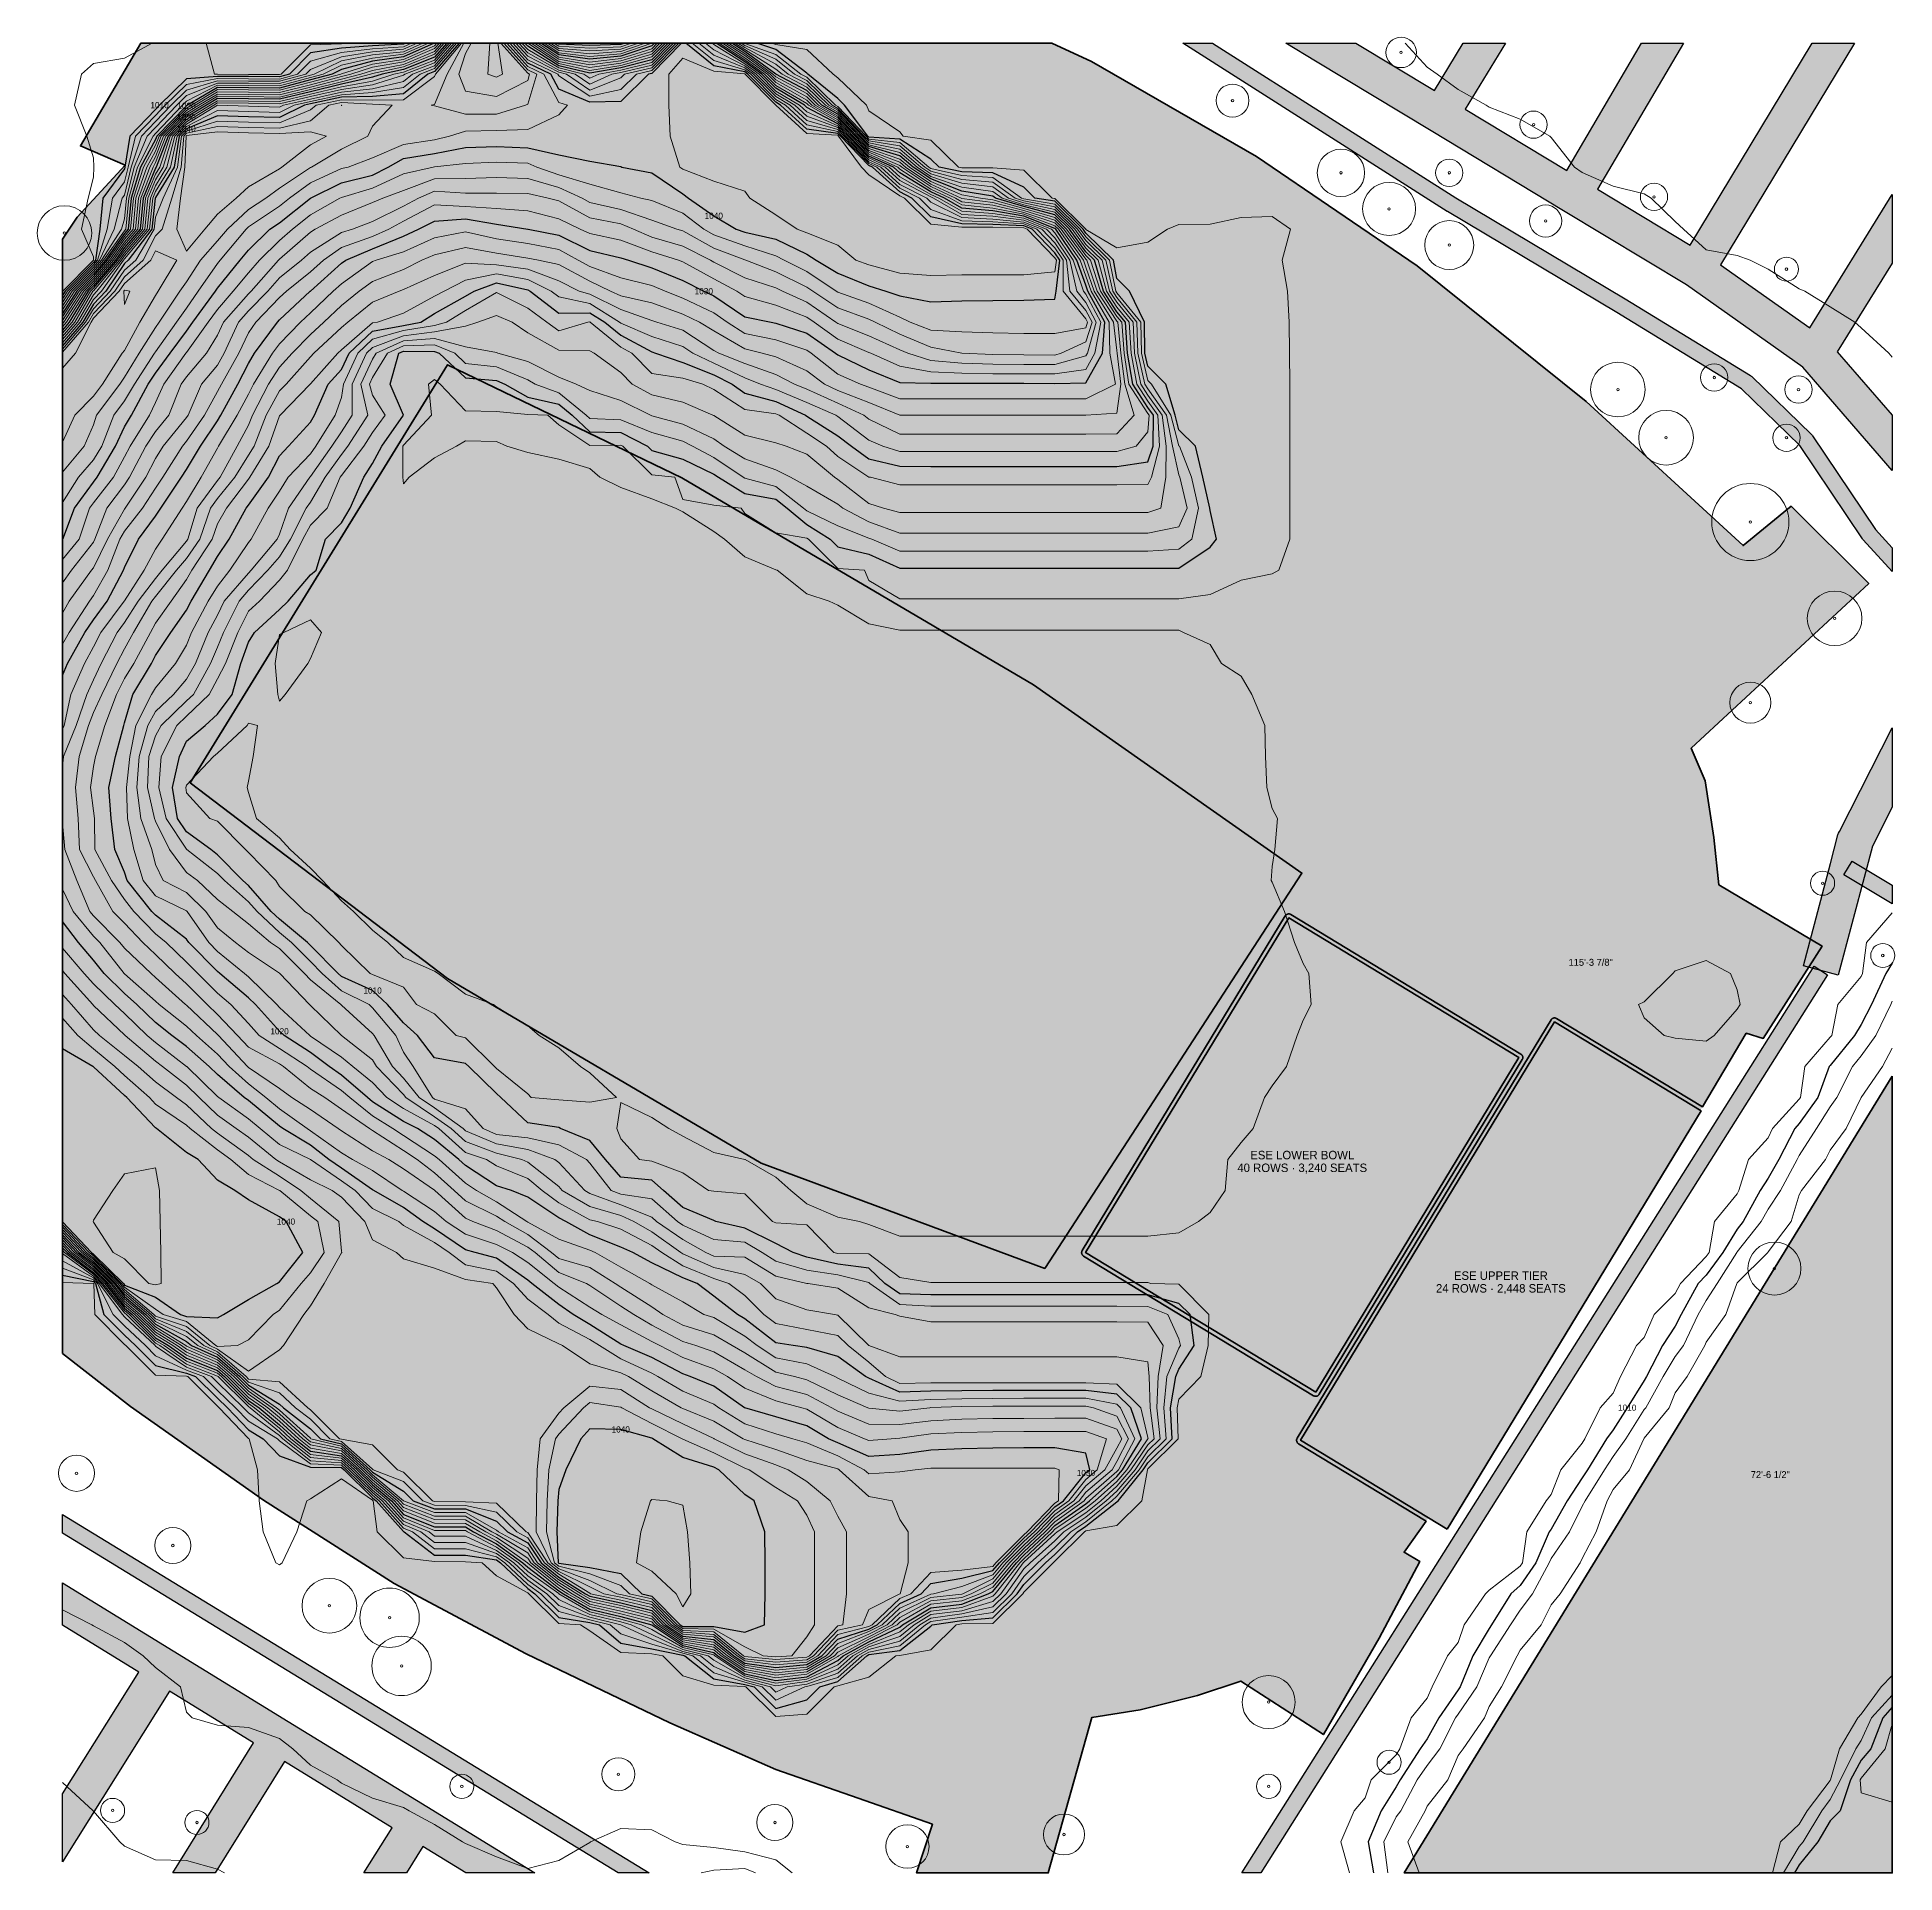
# Model space of a CAD drawing. Header units: inches. Extents: x -3608 to 5502, y -4962 to 4041.
import ezdxf
from ezdxf.enums import TextEntityAlignment as Align

# ---------------------------------------------------------------- set-up
doc = ezdxf.new("R2010")
doc.units = ezdxf.units.IN
doc.header["$MEASUREMENT"] = 0
for name, color, linetype, lineweight in [('A-ANNO-SYMB', 7, 'CONTINUOUS', 25), ('A-ANNO-TEXT', 7, 'CONTINUOUS', 25), ('A-BLDG-PROP', 7, 'CONTINUOUS', 70), ('A-BLDG-PROP-PATT', 252, 'CONTINUOUS', 0), ('C-BLDG-EXST', 8, 'CONTINUOUS', 35), ('C-BLDG-EXST-PATT', 254, 'CONTINUOUS', 0), ('C-ROAD', 8, 'CONTINUOUS', 25), ('C-ROAD-PATT', 254, 'CONTINUOUS', 0), ('C-TOPO-MAJR', 33, 'CONTINUOUS', 25), ('C-TOPO-MINR', 33, 'CONTINUOUS', 13), ('L-PLNT', 3, 'CONTINUOUS', 18), ('L-PLNT-PATT', 3, 'CONTINUOUS', 0)]:
    doc.layers.add(name, color=color, linetype=linetype, lineweight=lineweight)

msp = doc.modelspace()

# ---------------------------------------------------------------- texts
at = {"layer": 'A-ANNO-TEXT'}
for s, height, p in [('1010', 30.24, (-3008, 3708)), ('1020', 30.24, (-2875.8, 3704.5)), ('1030', 30.24, (-2875.8, 3648.3)), ('1040', 30.24, (-2875.8, 3592.1)), ('1040', 30.24, (-290.1, 3165.3)), ('1030', 30.24, (-339, 2795.4)), ('115\'-3 7/8"', 34.016, (4010.4, -496)), ('1010', 30.24, (-1963.2, -634.4)), ('1020', 30.24, (-2419.5, -834.2)), ('ESE LOWER BOWL', 41.575, (2595.8, -1441.4)), ('40 ROWS · 3,240 SEATS', 41.575, (2595.8, -1503.8)), ('1040', 30.24, (-2387.9, -1767.6)), ('24 ROWS · 2,448 SEATS', 41.575, (3569.9, -2094.9)), ('ESE UPPER TIER', 41.575, (3569.9, -2032.6)), ('1010', 30.24, (4189.4, -2680.2)), ('1040', 30.24, (-746.4, -2787)), ('1030', 30.24, (1535.1, -3000.5)), ('72\'-6 1/2"', 34.02, (4891.3, -3008.4))]:
    msp.add_text(s, height=height, dxfattribs=at).set_placement(p, align=Align.MIDDLE_CENTER)

# ---------------------------------------------------------------- hatches: boundary and pattern name
at = {"layer": 'A-ANNO-SYMB'}
for points in [[(-1455.2, 2144.4), (-1457.3, 2141), (2235.9, -100.1), (2238, -96.7), (-1455.2, 2144.4)], [(-1152.9, 1956.3), (-2149, 314.9), (-2142.2, 310.7), (-1146.1, 1952.2), (-1152.9, 1956.3)], [(-2453.3, 499.6), (-2455.4, 496.2), (1237.8, -1745), (1239.9, -1741.6), (-2453.3, 499.6)], [(1924.7, 88.7), (928.7, -1552.7), (935.5, -1556.9), (1931.6, 84.5), (1924.7, 88.7)]]:
    msp.add_hatch(color=256, dxfattribs=at).paths.add_polyline_path(points)
at = {"layer": 'A-BLDG-PROP-PATT'}
for points in [[(2662, -2604.6), (3658.1, -963.1), (2529.6, -278.3), (1533.5, -1919.8), (2662, -2604.6)], [(3306.8, -3276.6), (4551.9, -1224.8), (3833, -788.6), (2587.9, -2840.3), (3306.8, -3276.6)]]:
    msp.add_hatch(color=256, dxfattribs=at).paths.add_polyline_path(points)
at = {"layer": 'C-BLDG-EXST-PATT'}
h = msp.add_hatch(color=256, dxfattribs=at)
h.paths.add_polyline_path([(-3411.6, 3158.2), (-3177.2, 3413), (-3395.7, 3508.2), (-3099.2, 4012.1), (1367.1, 4012.1), (1562.2, 3922), (2371.8, 3455.3), (3159.9, 2919.6), (3988.2, 2254.5), (4757.4, 1547.4), (4994.2, 1741), (5374.4, 1362.2), (4503.6, 554.1), (4571.4, 394.2), (4613.6, 116.3), (4639.2, -116.6), (5145.3, -416.4), (4857, -869.1), (4773.6, -843.8), (4558, -1205.5), (3843.2, -771.7), (3841.5, -770.8), (3839.7, -770.1), (3837.9, -769.5), (3836, -769.1), (3834.1, -768.9), (3832.1, -768.9), (3830.2, -769.1), (3828.3, -769.4), (3826.4, -770), (3824.7, -770.7), (3823, -771.6), (3821.3, -772.7), (3819.8, -773.9), (3818.5, -775.3), (3817.2, -776.7), (3816.2, -778.3), (2571.1, -2830.1), (2570.2, -2831.8), (2569.4, -2833.6), (2568.8, -2835.4), (2568.4, -2837.3), (2568.2, -2839.3), (2568.2, -2841.2), (2568.4, -2843.1), (2568.8, -2845), (2569.3, -2846.9), (2570.1, -2848.6), (2571, -2850.4), (2572, -2852), (2573.2, -2853.5), (2574.6, -2854.8), (2576.1, -2856.1), (2577.7, -2857.2), (3203.5, -3236.9), (3095, -3389.3), (3172.1, -3434.3), (2973.3, -3810.6), (2699.5, -4283.9), (2294.4, -4021.2), (2082.8, -4091.1), (1801.1, -4161.5), (1563.9, -4200), (1350, -4961.6), (704.6, -4961.6), (782.3, -4723), (417.3, -4595.4), (13.5, -4454.7), (-505.4, -4225.3), (-1210.3, -3887.1), (-1857.4, -3542.7), (-2498, -3134.1), (-3151.3, -2674.8), (-3484.2, -2414.3), (-3484.2, 3050.7), (-3411.6, 3158.2)])
h.paths.add_polyline_path([(-57.4, -1480.5), (1333.3, -1997.5), (2594.4, -58.5), (1277.7, 864.4), (-447, 1880.4), (-1596.4, 2434.5), (-2857.8, 384.6), (-1596.7, -575.5), (-57.4, -1480.5)], flags=0)
h.paths.add_polyline_path([(2653.5, -2622.3), (2655.3, -2623.1), (2657.1, -2623.6), (2659, -2624), (2660.9, -2624.2), (2662.8, -2624.2), (2664.8, -2624), (2666.7, -2623.7), (2668.5, -2623.1), (2670.3, -2622.4), (2672, -2621.5), (2673.6, -2620.4), (2675.1, -2619.2), (2676.5, -2617.9), (2677.7, -2616.4), (2678.8, -2614.8), (3674.9, -973.3), (3675.8, -971.6), (3676.5, -969.9), (3677.1, -968), (3677.5, -966.1), (3677.7, -964.2), (3677.7, -962.3), (3677.5, -960.3), (3677.2, -958.5), (3676.6, -956.6), (3675.9, -954.8), (3675, -953.1), (3673.9, -951.5), (3672.7, -950), (3671.3, -948.6), (3669.9, -947.4), (3668.3, -946.3), (2539.8, -261.5), (2538.1, -260.6), (2536.3, -259.8), (2534.5, -259.3), (2532.6, -258.9), (2530.6, -258.7), (2528.7, -258.7), (2526.8, -258.9), (2524.9, -259.2), (2523, -259.8), (2521.3, -260.5), (2519.5, -261.4), (2517.9, -262.5), (2516.4, -263.7), (2515.1, -265), (2513.8, -266.5), (2512.7, -268.1), (1516.7, -1909.6), (1515.8, -1911.2), (1515, -1913), (1514.4, -1914.9), (1514.1, -1916.8), (1513.9, -1918.7), (1513.8, -1920.6), (1514, -1922.5), (1514.4, -1924.4), (1514.9, -1926.3), (1515.7, -1928.1), (1516.6, -1929.8), (1517.6, -1931.4), (1518.9, -1932.9), (1520.2, -1934.3), (1521.7, -1935.5), (1523.3, -1936.6), (2651.8, -2621.4), (2653.5, -2622.3)], flags=0)
msp.add_hatch(color=256, dxfattribs=at).paths.add_polyline_path([(5489.6, -1055.2), (5489.6, -4961.6), (3096.2, -4961.6), (5489.6, -1055.2)])
at = {"layer": 'C-ROAD'}
for points in [[(4179.5, 2757.8), (4794.2, 2381.6), (4797.7, 2379.1), (4801, 2376.3), (5093.5, 2092.2), (5096.3, 2089.2), (5098.7, 2085.9), (5406.8, 1626.9), (5489.6, 1536.7), (5489.6, 1420.2), (5346.8, 1575.9), (5344.9, 1578.2), (5343.1, 1580.6), (5035.7, 2038.6), (4749.3, 2316.7), (4138.6, 2690.6), (3308.1, 3186.4), (3307.1, 3187), (2009.5, 4012.1), (2156.2, 4012.1), (3348.9, 3253.8), (4179.1, 2758.1), (4179.5, 2757.8)], [(5489.6, -117.7), (5489.6, -209.3), (5251.6, -67.4), (5291.9, 0.2), (5489.6, -117.7)], [(2392.2, -4961.6), (2299.1, -4961.6), (5105.7, -514.7), (5172.3, -556.7), (2392.2, -4961.6)], [(-3484.2, -3296), (-3484.2, -3203.7), (-607.2, -4961.6), (-758.2, -4961.6), (-3484.2, -3296)]]:
    msp.add_hatch(color=256, dxfattribs=at).paths.add_polyline_path(points)
at = {"layer": 'C-ROAD-PATT'}
for points in [[(3395.4, 3687.6), (3892.6, 3387.4), (4259.8, 4012.1), (4465.3, 4012.1), (4044.3, 3295.8), (4498.5, 3021.6), (5096.7, 4012.1), (5303.7, 4012.1), (4647, 2924.7), (5084.3, 2615.8), (5489.6, 3269.3), (5489.6, 2933.2), (5219.6, 2497.9), (5489.6, 2187), (5489.6, 1916.7), (5050.1, 2423), (4480, 2825.8), (3877.8, 3189.4), (3227.9, 3581.8), (2661.3, 3924), (2515.3, 4012.1), (2686.5, 4012.1), (2817.6, 4012.1), (2858, 4012.1), (3243.8, 3779.2), (3385.2, 4012.1), (3592.4, 4012.1), (3395.4, 3687.6)], [(5489.6, 264.9), (5392, 73.9), (5357.4, -56.3), (5224.7, -558.4), (5053.4, -513.1), (5186.1, -11), (5223.1, 128.5), (5226, 137.5), (5229.9, 146.1), (5489.6, 654), (5489.6, 264.9)], [(-1867.1, -4740.3), (-2395.6, -4415.9), (-2735, -4961.6), (-2943.6, -4961.6), (-2546.6, -4323.2), (-2958.7, -4070.1), (-3484.2, -4907.7), (-3484.2, -4574.3), (-3109.7, -3977.3), (-3484.2, -3747.2), (-3484.2, -3539.3), (-2940.8, -3873.2), (-2378, -4218.9), (-1698, -4636.2), (-1168.1, -4961.6), (-1506.6, -4961.6), (-1716.1, -4833), (-1797.2, -4961.6), (-2006.6, -4961.6), (-1867.1, -4740.3)]]:
    msp.add_hatch(color=256, dxfattribs=at).paths.add_polyline_path(points)
at = {"layer": 'L-PLNT-PATT'}
for points in [[(-3411.6, 3158.2), (-3177.2, 3413), (-3395.7, 3508.2), (-3099.2, 4012.1), (1367.1, 4012.1), (1562.2, 3922), (2371.8, 3455.3), (3159.9, 2919.6), (3988.2, 2254.5), (4757.4, 1547.4), (4994.2, 1741), (5374.4, 1362.2), (4503.6, 554.1), (4571.4, 394.2), (4613.6, 116.3), (4639.2, -116.6), (5145.3, -416.4), (4857, -869.1), (4773.6, -843.8), (4549.3, -1220.1), (4466, -1175.5), (4280.4, -1501.1), (3344.9, -3025.7), (3203.9, -3236.4), (3095, -3389.3), (3172.1, -3434.3), (2973.3, -3810.6), (2699.5, -4283.9), (2294.4, -4021.2), (2082.8, -4091.1), (1801.1, -4161.5), (1563.9, -4200), (1350, -4961.6), (704.6, -4961.6), (782.3, -4723), (417.3, -4595.4), (13.5, -4454.7), (-505.4, -4225.3), (-1210.3, -3887.1), (-1857.4, -3542.7), (-2498, -3134.1), (-3151.3, -2674.8), (-3484.2, -2414.3), (-3484.2, 3050.7), (-3411.6, 3158.2)], [(-1468.3, 2400.4), (-2688.5, 389.6), (1250.9, -2000.9), (2471.1, 9.8), (-1468.3, 2400.4)], [(2338.9, -78.2), (1261.8, -1839.3), (-2556.4, 477.6), (-1479.2, 2238.3), (2338.9, -78.2)], [(-1457.3, 2141), (-2453.3, 499.6), (-2145.6, 312.8), (-1149.5, 1954.2), (-1457.3, 2141)], [(-1149.5, 1954.2), (-2145.6, 312.8), (-1991.7, 219.4), (-995.6, 1860.9), (-1149.5, 1954.2)], [(-841.8, 1767.5), (-1837.8, 126), (-1683.9, 32.7), (-687.9, 1674.1), (-841.8, 1767.5)], [(-534, 1580.7), (-1530, -60.7), (-1376.2, -154.1), (-380.1, 1487.3), (-534, 1580.7)], [(-226.2, 1393.9), (-1222.3, -247.5), (-1068.4, -340.9), (-72.3, 1300.6), (-226.2, 1393.9)], [(81.5, 1207.2), (-914.5, -434.2), (-760.6, -527.6), (235.4, 1113.8), (81.5, 1207.2)], [(389.3, 1020.4), (-606.7, -621), (-452.9, -714.4), (543.2, 927), (389.3, 1020.4)], [(697.1, 833.7), (-299, -807.8), (-145.1, -901.1), (851, 740.3), (697.1, 833.7)], [(1004.8, 646.9), (8.8, -994.5), (162.7, -1087.9), (1158.7, 553.5), (1004.8, 646.9)], [(1312.6, 460.1), (316.6, -1181.3), (470.4, -1274.7), (1466.5, 366.8), (1312.6, 460.1)], [(1620.4, 273.4), (624.3, -1368), (778.2, -1461.4), (1774.3, 180), (1620.4, 273.4)], [(1928.1, 86.6), (932.1, -1554.8), (1239.9, -1741.6), (2235.9, -100.1), (1928.1, 86.6)]]:
    msp.add_hatch(color=256, dxfattribs=at).paths.add_polyline_path(points)

# ---------------------------------------------------------------- linework, layer by layer
at = {"layer": 'A-BLDG-PROP'}
for points in [[(2662, -2604.6), (3658.1, -963.1), (2529.6, -278.3), (1533.5, -1919.8), (2662, -2604.6)], [(3306.8, -3276.6), (4551.9, -1224.8), (3833, -788.6), (2587.9, -2840.3), (3306.8, -3276.6)]]:
    msp.add_lwpolyline(points, close=True, dxfattribs=at)
at = {"layer": 'C-BLDG-EXST'}
for points in [[(-3411.6, 3158.2), (-3177.2, 3413), (-3395.7, 3508.2), (-3099.2, 4012.1), (1367.1, 4012.1), (1562.2, 3922), (2371.8, 3455.3), (3159.9, 2919.6), (3988.2, 2254.5), (4757.4, 1547.4), (4994.2, 1741), (5374.4, 1362.2), (4503.6, 554.1), (4571.4, 394.2), (4613.6, 116.3), (4639.2, -116.6), (5145.3, -416.4), (4857, -869.1), (4773.6, -843.8), (4558, -1205.5), (3843.2, -771.7), (3841.5, -770.8), (3839.7, -770.1), (3837.9, -769.5), (3836, -769.1), (3834.1, -768.9), (3832.1, -768.9), (3830.2, -769.1), (3828.3, -769.4), (3826.4, -770), (3824.7, -770.7), (3823, -771.6), (3821.3, -772.7), (3819.8, -773.9), (3818.5, -775.3), (3817.2, -776.7), (3816.2, -778.3), (2571.1, -2830.1), (2570.2, -2831.8), (2569.4, -2833.6), (2568.8, -2835.4), (2568.4, -2837.3), (2568.2, -2839.3), (2568.2, -2841.2), (2568.4, -2843.1), (2568.8, -2845), (2569.3, -2846.9), (2570.1, -2848.6), (2571, -2850.4), (2572, -2852), (2573.2, -2853.5), (2574.6, -2854.8), (2576.1, -2856.1), (2577.7, -2857.2), (3203.5, -3236.9), (3095, -3389.3), (3172.1, -3434.3), (2973.3, -3810.6), (2699.5, -4283.9), (2294.4, -4021.2), (2082.8, -4091.1), (1801.1, -4161.5), (1563.9, -4200), (1350, -4961.6), (704.6, -4961.6), (782.3, -4723), (417.3, -4595.4), (13.5, -4454.7), (-505.4, -4225.3), (-1210.3, -3887.1), (-1857.4, -3542.7), (-2498, -3134.1), (-3151.3, -2674.8), (-3484.2, -2414.3), (-3484.2, 3050.7), (-3411.6, 3158.2)], [(-57.4, -1480.5), (1333.3, -1997.5), (2594.4, -58.5), (1277.7, 864.4), (-447, 1880.4), (-1596.4, 2434.5), (-2857.8, 384.6), (-1596.7, -575.5), (-57.4, -1480.5)], [(2653.5, -2622.3), (2655.3, -2623.1), (2657.1, -2623.6), (2659, -2624), (2660.9, -2624.2), (2662.8, -2624.2), (2664.8, -2624), (2666.7, -2623.7), (2668.5, -2623.1), (2670.3, -2622.4), (2672, -2621.5), (2673.6, -2620.4), (2675.1, -2619.2), (2676.5, -2617.9), (2677.7, -2616.4), (2678.8, -2614.8), (3674.9, -973.3), (3675.8, -971.6), (3676.5, -969.9), (3677.1, -968), (3677.5, -966.1), (3677.7, -964.2), (3677.7, -962.3), (3677.5, -960.3), (3677.2, -958.5), (3676.6, -956.6), (3675.9, -954.8), (3675, -953.1), (3673.9, -951.5), (3672.7, -950), (3671.3, -948.6), (3669.9, -947.4), (3668.3, -946.3), (2539.8, -261.5), (2538.1, -260.6), (2536.3, -259.8), (2534.5, -259.3), (2532.6, -258.9), (2530.6, -258.7), (2528.7, -258.7), (2526.8, -258.9), (2524.9, -259.2), (2523, -259.8), (2521.3, -260.5), (2519.5, -261.4), (2517.9, -262.5), (2516.4, -263.7), (2515.1, -265), (2513.8, -266.5), (2512.7, -268.1), (1516.7, -1909.6), (1515.8, -1911.2), (1515, -1913), (1514.4, -1914.9), (1514.1, -1916.8), (1513.9, -1918.7), (1513.8, -1920.6), (1514, -1922.5), (1514.4, -1924.4), (1514.9, -1926.3), (1515.7, -1928.1), (1516.6, -1929.8), (1517.6, -1931.4), (1518.9, -1932.9), (1520.2, -1934.3), (1521.7, -1935.5), (1523.3, -1936.6), (2651.8, -2621.4), (2653.5, -2622.3)], [(5489.6, -1055.2), (5489.6, -4961.6), (3096.2, -4961.6), (5489.6, -1055.2)]]:
    msp.add_lwpolyline(points, close=True, dxfattribs=at)
at = {"layer": 'C-ROAD'}
for points in [[(4179.5, 2757.8), (4794.2, 2381.6), (4797.7, 2379.1), (4801, 2376.3), (5093.5, 2092.2), (5096.3, 2089.2), (5098.7, 2085.9), (5406.8, 1626.9), (5489.6, 1536.7), (5489.6, 1420.2), (5346.8, 1575.9), (5344.9, 1578.2), (5343.1, 1580.6), (5035.7, 2038.6), (4749.3, 2316.7), (4138.6, 2690.6), (3308.1, 3186.4), (3307.1, 3187), (2009.5, 4012.1), (2156.2, 4012.1), (3348.9, 3253.8), (4179.1, 2758.1), (4179.5, 2757.8)], [(3395.4, 3687.6), (3892.6, 3387.4), (4259.8, 4012.1), (4465.3, 4012.1), (4044.3, 3295.8), (4498.5, 3021.6), (5096.7, 4012.1), (5303.7, 4012.1), (4647, 2924.7), (5084.3, 2615.8), (5489.6, 3269.3), (5489.6, 2933.2), (5219.6, 2497.9), (5489.6, 2187), (5489.6, 1916.7), (5050.1, 2423), (4480, 2825.8), (3877.8, 3189.4), (3227.9, 3581.8), (2661.3, 3924), (2515.3, 4012.1), (2686.5, 4012.1), (2817.6, 4012.1), (2858, 4012.1), (3243.8, 3779.2), (3385.2, 4012.1), (3592.4, 4012.1), (3395.4, 3687.6)], [(5489.6, 264.9), (5392, 73.9), (5357.4, -56.3), (5224.7, -558.4), (5053.4, -513.1), (5186.1, -11), (5223.1, 128.5), (5226, 137.5), (5229.9, 146.1), (5489.6, 654), (5489.6, 264.9)], [(5489.6, -117.7), (5489.6, -209.3), (5251.6, -67.4), (5291.9, 0.2), (5489.6, -117.7)], [(2392.2, -4961.6), (2299.1, -4961.6), (5105.7, -514.7), (5172.3, -556.7), (2392.2, -4961.6)], [(-3484.2, -3296), (-3484.2, -3203.7), (-607.2, -4961.6), (-758.2, -4961.6), (-3484.2, -3296)], [(-1867.1, -4740.3), (-2395.6, -4415.9), (-2735, -4961.6), (-2943.6, -4961.6), (-2546.6, -4323.2), (-2958.7, -4070.1), (-3484.2, -4907.7), (-3484.2, -4574.3), (-3109.7, -3977.3), (-3484.2, -3747.2), (-3484.2, -3539.3), (-2940.8, -3873.2), (-2378, -4218.9), (-1698, -4636.2), (-1168.1, -4961.6), (-1506.6, -4961.6), (-1716.1, -4833), (-1797.2, -4961.6), (-2006.6, -4961.6), (-1867.1, -4740.3)]]:
    msp.add_lwpolyline(points, close=True, dxfattribs=at)
at = {"layer": 'C-TOPO-MAJR'}
for points in [[(-3484.2, -2030.9), (-3332.1, -2061.6), (-3321.8, -2071.8), (-3280.9, -2223.9), (-3180, -2324.7), (-3125.7, -2376), (-3027.9, -2473.4), (-2875.8, -2511.1), (-2831.1, -2528.1), (-2723.7, -2633.9), (-2675.4, -2680.2), (-2571.6, -2789.1), (-2499.6, -2832.3), (-2419.5, -2916.9), (-2267.4, -2971.2), (-2115.3, -2973.6), (-2103.3, -2984.4), (-1963.2, -3121.9), (-1945.8, -3136.5), (-1811.1, -3287.5), (-1808.5, -3288.6), (-1659, -3403.9), (-1506.9, -3404.1), (-1354.8, -3427.2), (-1336, -3440.6), (-1202.7, -3567.8), (-1167.3, -3592.7), (-1050.6, -3709.4), (-898.5, -3733.1), (-850.6, -3744.8), (-746.4, -3835), (-594.3, -3863.6), (-442.2, -3894.3), (-431.6, -3896.9), (-290.1, -4010.6), (-138, -4037.2), (-92.5, -4049), (14.1, -4155.2), (166.2, -4112.5), (229.7, -4049), (318.3, -4023.5), (460, -3896.9), (470.4, -3891.3), (622.5, -3871.9), (774.6, -3751.1), (780.9, -3744.8), (926.7, -3724.6), (1078.8, -3711.3), (1197.9, -3592.7), (1230.9, -3546.7), (1337.2, -3440.6), (1383, -3400), (1494.1, -3288.6), (1535.1, -3261.5), (1687.2, -3142.1), (1692.9, -3136.5), (1816.5, -2984.4), (1839.3, -2951.2), (1957.5, -2832.3), (1949.8, -2680.2), (1976, -2528.1), (1991.4, -2491.7), (2066.6, -2376), (2045.4, -2223.9), (1991.4, -2168.8), (1839.3, -2127.5), (1687.2, -2127.3), (1535.1, -2127.3), (1383, -2127.3), (1230.9, -2127.3), (1078.8, -2127.3), (926.7, -2127.3), (774.6, -2127.3), (622.5, -2122.6), (549.6, -2071.8), (470.4, -1996.6), (318.3, -1976.7), (166.2, -1941.8), (99.2, -1919.7), (14.1, -1875.7), (-138, -1799.4), (-280.3, -1767.6), (-290.1, -1763), (-442.2, -1699.1), (-537.1, -1615.5), (-594.3, -1564.2), (-746.4, -1550), (-821.1, -1463.4), (-898.5, -1369.2), (-1041.9, -1311.3), (-1050.6, -1306.7), (-1202.7, -1283.3), (-1334, -1159.2), (-1354.8, -1139.9), (-1491.7, -1007.1), (-1506.9, -992.1), (-1659, -965.1), (-1742.4, -855), (-1811.1, -792.9), (-1889.7, -702.9), (-1963.2, -634.4), (-2115.3, -566.3), (-2132.6, -550.8), (-2267.4, -414.3), (-2282.9, -398.7), (-2419.5, -285), (-2460.4, -246.6), (-2571.6, -119.6), (-2600, -94.5), (-2723.7, 31.6), (-2757, 57.6), (-2875.8, 143.5), (-2919.7, 209.7), (-2945.1, 361.8), (-2910.4, 513.9), (-2875.8, 588.8), (-2784.9, 666), (-2723.7, 721.3), (-2651.8, 818.1), (-2609.9, 970.2), (-2571.6, 1074.7), (-2542.4, 1122.3), (-2419.5, 1234.4), (-2377.9, 1274.4), (-2267.4, 1404.4), (-2240.3, 1426.5), (-2194.3, 1578.6), (-2115.3, 1660), (-2073.5, 1730.7), (-2006.6, 1882.8), (-1963.2, 1950.8), (-1917.2, 2034.9), (-1812.4, 2187), (-1876.6, 2339.1), (-1834.4, 2491.2), (-1811.1, 2501.7), (-1659, 2500.4), (-1636.7, 2491.2), (-1506.9, 2369.9), (-1354.8, 2357.2), (-1314.9, 2339.1), (-1202.7, 2275.5), (-1050.6, 2241.2), (-983.9, 2187), (-898.5, 2105), (-746.4, 2102.1), (-615.8, 2034.9), (-594.3, 2013.6), (-442.2, 1971.6), (-290.1, 1898.5), (-266.7, 1882.8), (-138, 1803.9), (14.1, 1775.1), (70.5, 1730.7), (166.2, 1650.7), (281.4, 1578.6), (318.3, 1541.7), (470.4, 1504.9), (622.5, 1436.7), (774.6, 1436.7), (926.7, 1436.7), (1078.8, 1436.7), (1230.9, 1436.7), (1383, 1436.7), (1535.1, 1436.7), (1687.2, 1436.7), (1839.3, 1436.7), (1991.4, 1437.8), (2143.5, 1539.3), (2176.1, 1578.6), (2143.5, 1719.9), (2142.4, 1730.7), (2107.8, 1882.8), (2071.7, 2034.9), (1991.4, 2115.2), (1972, 2187), (1927.2, 2339.1), (1839.3, 2427), (1823.8, 2491.2), (1822.2, 2643.3), (1749.4, 2795.4), (1687.2, 2857.6), (1670.1, 2947.5), (1535.1, 3079.9), (1520.7, 3099.6), (1383, 3236.2), (1284.4, 3251.7), (1230.9, 3304.8), (1078.8, 3376.6), (926.7, 3381.5), (815.2, 3403.8), (774.6, 3443.6), (622.5, 3540.2), (470.4, 3550.9), (465.6, 3555.9), (351.7, 3708), (318.3, 3739.7), (171.3, 3860), (166.2, 3864.8), (14.1, 3981), (-78.6, 4012.1)], [(-1799.5, 4012.1), (-1811.1, 4007), (-1963.2, 3999.4), (-2115.3, 3987.3), (-2267.4, 3964), (-2371.2, 3860), (-2419.5, 3846.8), (-2571.6, 3847.8), (-2723.7, 3849), (-2875.8, 3836.7), (-3008, 3708), (-3027.9, 3687), (-3154.1, 3555.9), (-3178.1, 3403.8), (-3180, 3395.8), (-3285.8, 3251.7), (-3301.4, 3099.6), (-3322.1, 2947.5), (-3332.1, 2935.8), (-3470.4, 2795.4), (-3484.2, 2774.1)], [(-3484.2, -1895.7), (-3461.6, -1919.7), (-3332.1, -2016.8), (-3276.3, -2071.8), (-3180, -2192.3), (-3142.7, -2223.9), (-3027.9, -2336.9), (-2964.6, -2376), (-2875.8, -2437.3), (-2723.7, -2498.5), (-2689.9, -2528.1), (-2571.6, -2644.5), (-2520.1, -2680.2), (-2419.5, -2763.7), (-2344.5, -2832.3), (-2267.4, -2893.7), (-2115.3, -2915.8), (-2039.5, -2984.4), (-1963.2, -3059.2), (-1871, -3136.5), (-1811.1, -3203.6), (-1659, -3264.9), (-1506.9, -3265.1), (-1467.6, -3288.6), (-1354.8, -3348.5), (-1226.3, -3440.6), (-1202.7, -3463.2), (-1050.6, -3578.5), (-1027.6, -3592.7), (-898.5, -3668.9), (-746.4, -3704.4), (-594.3, -3744.8), (-594.2, -3744.8), (-442.2, -3847.4), (-290.1, -3880.5), (-269.7, -3896.9), (-138, -3984.9), (14.1, -4018.6), (166.2, -3999.9), (318.3, -3921), (345.2, -3896.9), (470.4, -3828.6), (622.5, -3756.1), (636.1, -3744.8), (774.6, -3661.5), (926.7, -3643.4), (1055.2, -3592.7), (1078.8, -3581.1), (1194.3, -3440.6), (1230.9, -3404.1), (1353.2, -3288.6), (1383, -3258), (1535.1, -3151.2), (1553.1, -3136.5), (1687.2, -3017.5), (1715.1, -2984.4), (1807.8, -2832.3), (1755, -2680.2), (1687.2, -2614), (1535.1, -2595.9), (1383, -2595.9), (1230.9, -2596), (1078.8, -2596.4), (926.7, -2597.1), (774.6, -2599.3), (622.5, -2604.5), (470.4, -2536.3), (453.6, -2528.1), (318.3, -2429.8), (166.2, -2385.2), (99.1, -2376), (14.1, -2362.2), (-138, -2245.3), (-173.9, -2223.9), (-290.1, -2133.1), (-371.8, -2071.8), (-442.2, -2043.3), (-594.3, -1969.9), (-687.7, -1919.7), (-746.4, -1893.6), (-898.5, -1832.4), (-1015.9, -1767.6), (-1050.6, -1749.1), (-1202.7, -1647.8), (-1282.8, -1615.5), (-1354.8, -1592.6), (-1506.9, -1492.9), (-1539.7, -1463.4), (-1659, -1364.2), (-1743.4, -1311.3), (-1811.1, -1277.2), (-1963.2, -1179.8), (-1988.9, -1159.2), (-2115.3, -1050), (-2176.5, -1007.1), (-2267.4, -938.2), (-2397, -855), (-2419.5, -834.2), (-2538.2, -702.9), (-2571.6, -670.3), (-2712.7, -550.8), (-2723.7, -541.8), (-2864.5, -398.7), (-2875.8, -382.5), (-3027.9, -265.4), (-3046.1, -246.6), (-3166.6, -94.5), (-3180, -53.9), (-3226.6, 57.6), (-3244.7, 209.7), (-3256.7, 361.8), (-3224.8, 513.9), (-3183.4, 666), (-3180, 677.7), (-3139.4, 818.1), (-3047.9, 970.2), (-3027.9, 1008.1), (-2952.3, 1122.3), (-2875.8, 1231.2), (-2852.4, 1274.4), (-2762.4, 1426.5), (-2723.7, 1495), (-2666.5, 1578.6), (-2582.9, 1730.7), (-2571.6, 1745.7), (-2473.9, 1882.8), (-2419.5, 1987.2), (-2375, 2034.9), (-2267.4, 2152.4), (-2247.7, 2187), (-2181.7, 2339.1), (-2115.3, 2411.2), (-2078.7, 2491.2), (-1963.2, 2599.9), (-1811.1, 2627.7), (-1726.9, 2643.3), (-1659, 2685.9), (-1506.9, 2770.3), (-1465.1, 2795.4), (-1354.8, 2837.1), (-1202.7, 2801.5), (-1190.3, 2795.4), (-1050.6, 2687.5), (-898.5, 2689.9), (-824.6, 2643.3), (-746.4, 2579.5), (-594.3, 2497.5), (-575.5, 2491.2), (-442.2, 2445.7), (-290.1, 2384.8), (-200.3, 2339.1), (-138, 2295), (14.1, 2253.7), (160.2, 2187), (166.2, 2183.1), (318.3, 2086.5), (385.1, 2034.9), (470.4, 1972.6), (622.5, 1936.8), (774.6, 1936.4), (926.7, 1936.4), (1078.8, 1936.4), (1230.9, 1936.4), (1383, 1936.4), (1535.1, 1936.4), (1687.2, 1936.4), (1839.3, 1957.9), (1864.1, 2034.9), (1866, 2187), (1839.3, 2225.2), (1765.3, 2339.1), (1739.2, 2491.2), (1728.9, 2643.3), (1687.2, 2694.8), (1620.9, 2795.4), (1576.7, 2947.5), (1535.1, 2988.3), (1453.7, 3099.6), (1383, 3169.7), (1230.9, 3210.3), (1092.1, 3251.7), (1078.8, 3261.4), (926.7, 3286.8), (774.6, 3346), (688.3, 3403.8), (622.5, 3459.8), (470.4, 3504.5), (420.8, 3555.9), (318.3, 3663.7), (240.6, 3708), (166.2, 3780.3), (14.1, 3859.9), (14, 3860), (-138, 3970.6), (-201.9, 4012.1)], [(-1661.1, 4012.1), (-1811.1, 3944.9), (-1963.2, 3923.7), (-2115.3, 3882.4), (-2161.8, 3860), (-2267.4, 3831.7), (-2419.5, 3791.8), (-2571.6, 3793.3), (-2723.7, 3794.7), (-2870.2, 3708), (-2875.8, 3704.5), (-3021.4, 3555.9), (-3027.9, 3539.4), (-3101.4, 3403.8), (-3147.3, 3251.7), (-3161.4, 3099.6), (-3180, 3077.6), (-3273.1, 2947.5), (-3332.1, 2878.4), (-3413.8, 2795.4), (-3484.2, 2686.8)], [(-3484.2, 910.7), (-3459.2, 970.2), (-3373.9, 1122.3), (-3332.1, 1184.1), (-3265.3, 1274.4), (-3184.6, 1426.5), (-3180, 1439.9), (-3110.9, 1578.6), (-3027.9, 1691.7), (-3001, 1730.7), (-2899.6, 1882.8), (-2875.8, 1920.7), (-2806.9, 2034.9), (-2723.7, 2159.7), (-2707.3, 2187), (-2624.9, 2339.1), (-2571.6, 2441.5), (-2542.8, 2491.2), (-2430.3, 2643.3), (-2419.5, 2654.5), (-2268.6, 2795.4), (-2267.4, 2796.3), (-2115.3, 2932.9), (-2094.8, 2947.5), (-1963.2, 3003.5), (-1811.1, 3065.1), (-1737.6, 3099.6), (-1659, 3138.5), (-1506.9, 3149.9), (-1354.8, 3124.6), (-1202.7, 3100.3), (-1199.7, 3099.6), (-1050.6, 3070.3), (-898.5, 2994.9), (-746.4, 2959.8), (-708.2, 2947.5), (-594.3, 2910.4), (-442.2, 2847.2), (-339, 2795.4), (-290.1, 2773.1), (-138, 2669.7), (-9.3, 2643.3), (14.1, 2639.3), (166.2, 2589.2), (307.3, 2491.2), (318.3, 2482.5), (470.4, 2409), (622.5, 2346.9), (774.6, 2344.4), (926.7, 2343.8), (1078.8, 2343.6), (1230.9, 2343.6), (1383, 2343.5), (1535.1, 2345.5), (1616, 2491.2), (1628.5, 2643.3), (1545, 2795.4), (1535.1, 2824.4), (1489.6, 2947.5), (1386.7, 3099.6), (1383, 3103.3), (1230.9, 3162.9), (1078.8, 3189.8), (926.7, 3203), (841.4, 3251.7), (774.6, 3282.8), (622.5, 3375.4), (591.2, 3403.8), (470.4, 3458.1), (376, 3555.9), (318.3, 3616.6), (166.2, 3697.1), (154.4, 3708), (14.1, 3791), (-54.4, 3860), (-138, 3920.8), (-278.5, 4012.1)], [(-1599.7, 4012.1), (-1659, 3943), (-1811.1, 3882.8), (-1917.1, 3860), (-1963.2, 3845), (-2115.3, 3810), (-2267.4, 3773.1), (-2419.5, 3736.8), (-2571.6, 3738.7), (-2723.7, 3740.4), (-2778.4, 3708), (-2875.8, 3648.3), (-2966.4, 3555.9), (-3024.4, 3403.8), (-3027.9, 3398), (-3088.4, 3251.7), (-3103.5, 3099.6), (-3180, 3009.2), (-3224.2, 2947.5), (-3332.1, 2820.9), (-3357.3, 2795.4), (-3450.7, 2643.3), (-3484.2, 2604.5)], [(-3484.2, 1575.8), (-3481.9, 1578.6), (-3424.6, 1730.7), (-3332.1, 1859.2), (-3313.7, 1882.8), (-3223.9, 2034.9), (-3180, 2130.9), (-3146, 2187), (-3063.7, 2339.1), (-3027.9, 2393.8), (-2955.4, 2491.2), (-2875.8, 2599.2), (-2844.2, 2643.3), (-2734.3, 2795.4), (-2723.7, 2810.6), (-2612.4, 2947.5), (-2571.6, 2997), (-2466.5, 3099.6), (-2419.5, 3131.1), (-2267.9, 3251.7), (-2267.4, 3252), (-2115.3, 3326.2), (-1963.2, 3364.3), (-1886.6, 3403.8), (-1811.1, 3446.2), (-1659, 3471.4), (-1506.9, 3500.4), (-1354.8, 3505.7), (-1202.7, 3499.3), (-1050.6, 3464.9), (-898.5, 3432.7), (-746.4, 3407.6), (-740.7, 3403.8), (-594.3, 3376.2), (-442.2, 3272.4), (-414, 3251.7), (-290.1, 3165.3), (-179.6, 3099.6), (-138, 3084.9), (14.1, 3049.9), (166.2, 2977.5), (211.7, 2947.5), (318.3, 2883.2), (470.4, 2821.3), (553, 2795.4), (622.5, 2773), (774.6, 2742.5), (926.7, 2747.7), (1078.8, 2749.8), (1230.9, 2750.7), (1383, 2755.9), (1389.4, 2795.4), (1407.3, 2947.5), (1383, 2983.8), (1270.9, 3099.6), (1230.9, 3115.5), (1078.8, 3122.3), (926.7, 3125.7), (774.6, 3160.3), (682, 3251.7), (622.5, 3282.1), (488.2, 3403.8), (470.4, 3411.8), (331.2, 3555.9), (318.3, 3569.4), (166.2, 3590), (37.8, 3708), (14.1, 3722), (-122.8, 3860), (-138, 3871.1), (-290.1, 3900.3), (-427.9, 4012.1)], [(-1539.5, 4012.1), (-1659, 3872.9), (-1693, 3860), (-1811.1, 3764), (-1963.2, 3750.6), (-2115.3, 3746.3), (-2267.4, 3714.6), (-2296.5, 3708), (-2419.5, 3646.5), (-2571.6, 3650.9), (-2723.7, 3655.5), (-2875.8, 3592.1), (-2911.3, 3555.9), (-2937.1, 3403.8), (-3027.9, 3255.6), (-3029.5, 3251.7), (-3045.7, 3099.6), (-3161.9, 2947.5), (-3180, 2931.6), (-3271.4, 2795.4), (-3332.1, 2732), (-3383.9, 2643.3), (-3484.2, 2527.3)], [(-448, 4012.1), (-594.3, 3863.7), (-610.2, 3860), (-746.4, 3726.2), (-898.5, 3723), (-1050.6, 3786.3), (-1089.3, 3860), (-1202.7, 3914.3), (-1290, 4012.1)], [(-514.2, 4012.1), (-594.3, 3930.9), (-746.4, 3890.7), (-898.5, 3864.3), (-1050.6, 3901.1), (-1202.7, 3997.1), (-1216.1, 4012.1)], [(-580.4, 4012.1), (-594.3, 3998), (-746.4, 3948), (-898.5, 3932.7), (-1050.6, 3954.1), (-1137.7, 4012.1)], [(-726.4, 4012.1), (-746.4, 4005.3), (-898.5, 4001.1), (-1050.6, 4007), (-1058.3, 4012.1)], [(-3484.2, -1832.1), (-3401.8, -1919.7), (-3332.1, -1971.9), (-3230.9, -2071.8), (-3180, -2135.5), (-3075.6, -2223.9), (-3027.9, -2270.8), (-2875.8, -2355.2), (-2850.6, -2376), (-2723.7, -2432.4), (-2614.2, -2528.1), (-2571.6, -2570), (-2419.5, -2663), (-2400.8, -2680.2), (-2267.4, -2783.8), (-2219, -2832.3), (-2115.3, -2858.1), (-1975.6, -2984.4), (-1963.2, -2996.6), (-1811.1, -3089.8), (-1764.1, -3136.5), (-1659, -3176.2), (-1506.9, -3176.8), (-1354.8, -3236.2), (-1301, -3288.6), (-1202.7, -3342.8), (-1137.3, -3440.6), (-1050.6, -3510.9), (-918.7, -3592.7), (-898.5, -3604.7), (-746.4, -3637.2), (-594.3, -3674.3), (-524.7, -3744.8), (-442.2, -3800.5), (-290.1, -3817.3), (-191.3, -3896.9), (-138, -3932.5), (14.1, -3954), (166.2, -3940.1), (240, -3896.9), (318.3, -3814.8), (470.4, -3766), (511.7, -3744.8), (622.5, -3640.1), (727.3, -3592.7), (774.6, -3543), (926.7, -3517), (1078.8, -3479.3), (1110.5, -3440.6), (1230.9, -3320.3), (1264.5, -3288.6), (1383, -3167.2), (1425.7, -3136.5), (1535.1, -3000.5), (1554, -2984.4), (1535.1, -2903.3), (1383, -2877.4), (1230.9, -2877.9), (1078.8, -2879.2), (926.7, -2881.9), (774.6, -2888.9), (622.5, -2909.6), (470.4, -2919.9), (318.3, -2852.9), (273.3, -2832.3), (166.2, -2769.4), (14.1, -2724.6), (-138, -2681.1), (-139.5, -2680.2), (-290.1, -2574.9), (-405.4, -2528.1), (-442.2, -2514.5), (-594.3, -2434), (-731.1, -2376), (-746.4, -2368.1), (-898.5, -2272.4), (-979.4, -2223.9), (-1050.6, -2174.4), (-1182.2, -2071.8), (-1202.7, -2055.4), (-1354.8, -1946.2), (-1460.5, -1919.7), (-1506.9, -1905.7), (-1659, -1803.1), (-1716.6, -1767.6), (-1811.1, -1698.6), (-1957.9, -1615.5), (-1963.2, -1611.9), (-2115.3, -1506.3), (-2177.6, -1463.4), (-2267.4, -1392.6), (-2403.3, -1311.3), (-2419.5, -1299.7), (-2571.6, -1174.5), (-2592.9, -1159.2), (-2723.7, -1046.3), (-2764.1, -1007.1), (-2875.8, -908.9), (-2947.7, -855), (-3027.9, -791.7), (-3119.6, -702.9), (-3180, -648.4), (-3280.4, -550.8), (-3332.1, -485), (-3404.7, -398.7), (-3484.2, -295.9)], [(5489.6, -500.1), (5457.6, -550.8), (5387.4, -702.9), (5337.5, -800.3), (5304.3, -855), (5185.4, -1001.4), (5180.5, -1007.1), (5123.7, -1159.2), (5033.3, -1287.1), (5011.2, -1311.3), (4932.3, -1463.4), (4881.2, -1554.2), (4841.5, -1615.5), (4758.3, -1767.6), (4729.1, -1804.6), (4659.1, -1919.7), (4577, -2030.4), (4537.6, -2071.8), (4454.7, -2223.9), (4424.9, -2279.7), (4362.7, -2376), (4284.2, -2528.1), (4272.8, -2547.7), (4189.4, -2680.2), (4120.7, -2789.6), (4088.7, -2832.3), (3994.1, -2984.4), (3968.6, -3024), (3895, -3136.5), (3816.5, -3276.2), (3807.4, -3288.6), (3741.2, -3440.6), (3664.4, -3553), (3618.8, -3592.7), (3524.6, -3744.8), (3512.3, -3763.4), (3431.7, -3896.9), (3370.4, -4049), (3360.2, -4063.8), (3266.1, -4201.1), (3208.1, -4304.2), (3174.6, -4353.2), (3076.3, -4505.3), (3056.1, -4540.5), (2982.8, -4657.4), (2919.5, -4809.5), (2946, -4961.6)], [(-3484.2, -1768.4), (-3341.9, -1919.7), (-3332.1, -1927), (-3185.4, -2071.8), (-3180, -2078.6), (-3027.9, -2138), (-2905, -2223.9), (-2875.8, -2232.3), (-2723.7, -2239.7), (-2694.9, -2223.9), (-2571.6, -2150), (-2433.2, -2071.8), (-2419.5, -2063), (-2305.7, -1919.7), (-2387.9, -1767.6), (-2419.5, -1745), (-2571.6, -1661.3), (-2638.2, -1615.5), (-2723.7, -1564.3), (-2818.5, -1463.4), (-2875.8, -1428.5), (-3023, -1311.3), (-3027.9, -1308.1), (-3168.4, -1159.2), (-3180, -1149), (-3332.1, -1008.9), (-3334.4, -1007.1), (-3484.2, -920.1)], [(-442.2, -3753.5), (-290.1, -3754.2), (-138, -3781.1), (-41.1, -3744.8), (-38.1, -3592.7), (-38.3, -3440.6), (-39, -3288.6), (-91.7, -3136.5), (-138, -3106.4), (-264.9, -2984.4), (-290.1, -2971.9), (-442.2, -2924.1), (-588.7, -2832.3), (-594.3, -2829.4), (-746.4, -2787), (-898.5, -2784.2), (-942.2, -2832.3), (-1016.2, -2984.4), (-1050.6, -3081.4), (-1054.9, -3136.5), (-1059.7, -3288.6), (-1053.9, -3440.6), (-1050.6, -3443.3), (-898.5, -3464), (-746.4, -3494.2), (-642.7, -3592.7), (-594.3, -3603.9), (-455.1, -3744.8), (-442.2, -3753.5)], [(5489.6, -4149.8), (5442.3, -4201.1), (5384, -4353.2), (5337.5, -4409.8), (5284.1, -4505.3), (5234.2, -4657.4), (5185.4, -4706.3), (5123.5, -4809.5), (5033.3, -4922.8), (5010, -4961.6)]]:
    msp.add_lwpolyline(points, dxfattribs=at)
at = {"layer": 'C-TOPO-MINR'}
for points in [[(-3484.2, -2066.6), (-3332.1, -2070.6), (-3330.9, -2071.8), (-3326.2, -2223.9), (-3180, -2370), (-3173.6, -2376), (-3027.9, -2521.2), (-2875.8, -2525.8), (-2869.9, -2528.1), (-2723.7, -2672.1), (-2715.3, -2680.2), (-2571.6, -2830.9), (-2569.3, -2832.3), (-2527.1, -2984.4), (-2518.9, -3136.5), (-2499.5, -3288.6), (-2437.1, -3440.6), (-2419.5, -3450.6), (-2406.4, -3440.6), (-2334.6, -3288.6), (-2285, -3136.5), (-2267.4, -3127.7), (-2115.3, -3028.7), (-1963.2, -3134.4), (-1960.8, -3136.5), (-1940.7, -3288.6), (-1811.1, -3416.8), (-1659, -3435.4), (-1506.9, -3435.6), (-1426.2, -3440.6), (-1354.8, -3504.9), (-1202.7, -3588.7), (-1196.9, -3592.7), (-1050.6, -3739), (-944.4, -3744.8), (-898.5, -3775.1), (-746.4, -3880.3), (-594.3, -3887.4), (-539.9, -3896.9), (-442.2, -3994.9), (-290.1, -4041.4), (-138, -4047.7), (-132.8, -4049), (14.1, -4195.3), (166.2, -4183.8), (300.9, -4049), (318.3, -4044), (470.4, -4002.4), (603.2, -3896.9), (622.5, -3895.1), (774.6, -3868.4), (898.1, -3744.8), (926.7, -3740.9), (1078.8, -3738.1), (1224.9, -3592.7), (1230.9, -3584.3), (1375, -3440.6), (1383, -3433.5), (1527.6, -3288.6), (1535.1, -3283.6), (1687.2, -3257.8), (1809.1, -3136.5), (1836.8, -2984.4), (1839.3, -2980.7), (1986.9, -2832.3), (1983.2, -2680.2), (1991.4, -2638.4), (2098, -2528.1), (2133.8, -2376), (2137.7, -2223.9), (1991.4, -2074.7), (1852.9, -2071.8), (1839.3, -2065.7), (1687.2, -2065.7), (1535.1, -2065.7), (1383, -2065.7), (1230.9, -2065.7), (1078.8, -2065.7), (926.7, -2065.7), (774.6, -2065.7), (622.5, -2041.8), (470.4, -1926.3), (318.3, -1924.7), (299, -1919.7), (166.2, -1783.3), (14.1, -1774.1), (-2.1, -1767.6), (-138, -1631.5), (-290.1, -1617.9), (-316.2, -1615.5), (-442.2, -1528.6), (-594.3, -1471.7), (-654.9, -1463.4), (-746.4, -1361.6), (-766.2, -1311.3), (-746.4, -1183.5), (-594.3, -1257.4), (-509.7, -1311.3), (-442.2, -1349.4), (-290.1, -1429), (-138, -1462.4), (-136.3, -1463.4), (14.1, -1549.2), (87.1, -1615.5), (166.2, -1680.1), (318.3, -1745.7), (423.8, -1767.6), (470.4, -1781.9), (622.5, -1839.9), (774.6, -1839.9), (926.7, -1839.9), (1078.8, -1839.9), (1230.9, -1839.9), (1383, -1839.9), (1535.1, -1839.9), (1687.2, -1839.9), (1839.3, -1839.9), (1991.4, -1822.5), (2086.8, -1767.6), (2143.5, -1723.6), (2217.9, -1615.5), (2230.1, -1463.4), (2295.6, -1379), (2354.6, -1311.3), (2410.1, -1159.2), (2447.7, -1101.9), (2518.4, -1007.1), (2570.8, -855), (2599.8, -779.9), (2639.8, -702.9), (2627.5, -550.8), (2599.8, -501.1), (2557.5, -398.7), (2508, -246.6), (2447.7, -103.7), (2442.9, -94.5), (2447.7, -25.8), (2460.8, 57.6), (2474.8, 209.7), (2447.7, 258.5), (2422.1, 361.8), (2414.9, 513.9), (2412.5, 666), (2347.9, 818.1), (2295.6, 908.1), (2200.4, 970.2), (2143.5, 1062.3), (2014.2, 1122.3), (1991.4, 1133.5), (1839.3, 1133.5), (1687.2, 1133.5), (1535.1, 1133.5), (1383, 1133.5), (1230.9, 1133.5), (1078.8, 1133.5), (926.7, 1133.5), (774.6, 1133.5), (622.5, 1133.5), (470.4, 1163.7), (318.3, 1255.5), (275.4, 1274.4), (166.2, 1310.4), (20.6, 1426.5), (14.1, 1429.3), (-138, 1492.8), (-237.3, 1578.6), (-290.1, 1617.3), (-442.2, 1713.5), (-477.7, 1730.7), (-594.3, 1777.8), (-746.4, 1832.7), (-849.1, 1882.8), (-898.5, 1926), (-1050.6, 1972.2), (-1202.7, 2004.9), (-1304.3, 2034.9), (-1354.8, 2058.4), (-1506.9, 2061.1), (-1551.4, 2034.9), (-1659, 1978), (-1784.6, 1882.8), (-1811.1, 1851.1), (-1815.1, 1882.8), (-1815, 2034.9), (-1811.1, 2040.6), (-1674.6, 2187), (-1688.5, 2339.1), (-1659, 2361.9), (-1631.6, 2339.1), (-1506.9, 2209.4), (-1354.8, 2204.6), (-1202.7, 2191.1), (-1104.6, 2187), (-1050.6, 2139.3), (-898.5, 2039.3), (-746.4, 2040.1), (-736.3, 2034.9), (-594.3, 1894.5), (-481.2, 1882.8), (-442.2, 1773.8), (-290.1, 1745.3), (-156, 1730.7), (-138, 1704.4), (14.1, 1609.9), (166.2, 1583.8), (174.6, 1578.6), (318.3, 1435.2), (449.8, 1426.5), (470.4, 1376.4), (622.5, 1287), (774.6, 1287), (926.7, 1287), (1078.8, 1287), (1230.9, 1287), (1383, 1287), (1535.1, 1287), (1687.2, 1287), (1839.3, 1287), (1991.4, 1287), (2143.5, 1307.4), (2295.6, 1378.1), (2447.7, 1408.6), (2481.3, 1426.5), (2535.2, 1578.6), (2535.2, 1730.7), (2535.2, 1882.8), (2535.2, 2034.9), (2535.2, 2187), (2534.6, 2339.1), (2533.8, 2491.2), (2532.2, 2643.3), (2523.3, 2795.4), (2497.9, 2947.5), (2537.8, 3099.6), (2447.7, 3161.3), (2295.6, 3156.3), (2143.5, 3123.7), (1991.4, 3121.8), (1934.7, 3099.6), (1839.3, 3035.8), (1687.2, 3008.2), (1535.1, 3098.2), (1534.1, 3099.6), (1383, 3249.5), (1369.2, 3251.7), (1230.9, 3389), (1078.8, 3399.7), (926.7, 3400.4), (909.9, 3403.8), (774.6, 3536.3), (639, 3555.9), (622.5, 3577.7), (470.4, 3679.3), (458.8, 3708), (318.3, 3841.6), (295.7, 3860), (166.2, 3980.5), (14.1, 4005.3), (-6.4, 4012.1)], [(-3045, 4012.1), (-3180, 3937.5), (-3332.1, 3912), (-3390.8, 3860), (-3425.6, 3708), (-3364.1, 3555.9), (-3332.1, 3449.8), (-3329.7, 3403.8), (-3332.1, 3355.4), (-3358.7, 3251.7), (-3390.7, 3099.6), (-3332.1, 2963.6), (-3331.9, 2947.5), (-3332.1, 2947.3), (-3481.7, 2795.4), (-3484.2, 2791.6)], [(-3484.2, -1995.3), (-3332.1, -2052.7), (-3312.7, -2071.8), (-3235.5, -2223.9), (-3180, -2279.4), (-3077.7, -2376), (-3027.9, -2425.6), (-2875.8, -2496.3), (-2792.3, -2528.1), (-2723.7, -2595.6), (-2635.5, -2680.2), (-2571.6, -2747.2), (-2429.9, -2832.3), (-2419.5, -2843.3), (-2267.4, -2955.7), (-2115.3, -2962), (-2090.6, -2984.4), (-1963.2, -3109.4), (-1930.8, -3136.5), (-1811.1, -3270.7), (-1767.7, -3288.6), (-1659, -3372.5), (-1506.9, -3372.7), (-1354.8, -3411.4), (-1314, -3440.6), (-1202.7, -3546.8), (-1137.8, -3592.7), (-1050.6, -3679.9), (-898.5, -3720.3), (-798.2, -3744.8), (-746.4, -3789.7), (-594.3, -3839.8), (-442.2, -3885), (-393.4, -3896.9), (-290.1, -3979.9), (-138, -4026.8), (-52.2, -4049), (14.1, -4115.1), (156.8, -4049), (166.2, -4047.7), (318.3, -4003), (437.1, -3896.9), (470.4, -3878.8), (622.5, -3848.8), (748.1, -3744.8), (774.6, -3728.9), (926.7, -3708.4), (1078.8, -3684.6), (1171, -3592.7), (1230.9, -3509), (1299.4, -3440.6), (1383, -3366.4), (1460.6, -3288.6), (1535.1, -3239.5), (1661.4, -3136.5), (1687.2, -3113.6), (1796.2, -2984.4), (1839.3, -2921.6), (1928.2, -2832.3), (1916.4, -2680.2), (1932.3, -2528.1), (1991.4, -2388.2), (1999.3, -2376), (1991.4, -2342.2), (1935.9, -2223.9), (1839.3, -2183.4), (1687.2, -2183.1), (1535.1, -2183.1), (1383, -2183.1), (1230.9, -2183.1), (1078.8, -2183.1), (926.7, -2183.1), (774.6, -2183.1), (622.5, -2174.5), (475.4, -2071.8), (470.4, -2067), (318.3, -2028.8), (166.2, -2006.5), (14.1, -1961.8), (-52.3, -1919.7), (-138, -1868.9), (-290.1, -1856.1), (-442.2, -1785.1), (-467.6, -1767.6), (-594.3, -1655.9), (-746.4, -1633.5), (-793.4, -1615.5), (-898.5, -1481.4), (-914.5, -1463.4), (-1050.6, -1390.7), (-1202.7, -1356.4), (-1354.8, -1339.8), (-1420.9, -1311.3), (-1506.9, -1215.1), (-1659, -1166.4), (-1669.7, -1159.2), (-1764.8, -1007.1), (-1811.1, -936.7), (-1848.9, -855), (-1963.2, -719.1), (-1980.8, -702.9), (-2115.3, -635.4), (-2209.8, -550.8), (-2267.4, -492.5), (-2360.8, -398.7), (-2419.5, -349.8), (-2529.7, -246.6), (-2571.6, -198.7), (-2689.5, -94.5), (-2723.7, -59.7), (-2873.8, 57.6), (-2875.8, 59), (-2975.9, 209.7), (-3011.4, 361.8), (-3000.2, 513.9), (-2922.6, 666), (-2875.8, 711.1), (-2764.9, 818.1), (-2723.7, 894), (-2684.1, 970.2), (-2624.6, 1122.3), (-2571.6, 1226.3), (-2517.7, 1274.4), (-2419.5, 1378.6), (-2379.8, 1426.5), (-2305.1, 1578.6), (-2267.4, 1647.4), (-2185.5, 1730.7), (-2121.9, 1882.8), (-2115.3, 1891.9), (-2006.3, 2034.9), (-1963.2, 2102.6), (-1901.9, 2187), (-1963.2, 2286.1), (-1978.6, 2339.1), (-1963.2, 2372.1), (-1890, 2491.2), (-1811.1, 2526.9), (-1659, 2532.1), (-1560.2, 2491.2), (-1506.9, 2441.4), (-1354.8, 2424.8), (-1202.7, 2361), (-1165.4, 2339.1), (-1050.6, 2296.8), (-915.4, 2187), (-898.5, 2170.7), (-746.4, 2164.2), (-594.3, 2102.5), (-442.2, 2060.6), (-394.6, 2034.9), (-290.1, 1979.5), (-145.9, 1882.8), (-138, 1877.9), (14.1, 1838), (150.6, 1730.7), (166.2, 1717.7), (318.3, 1645.2), (470.4, 1584.4), (484.7, 1578.6), (622.5, 1520.2), (774.6, 1520.2), (926.7, 1520.2), (1078.8, 1520.2), (1230.9, 1520.2), (1383, 1520.2), (1535.1, 1520.2), (1687.2, 1520.2), (1839.3, 1520.2), (1991.4, 1530.2), (2053.8, 1578.6), (2086.7, 1730.7), (2051.9, 1882.8), (1993.2, 2034.9), (1991.4, 2036.7), (1950.8, 2187), (1857.1, 2339.1), (1839.3, 2356.9), (1806.9, 2491.2), (1803.5, 2643.3), (1687.2, 2786.9), (1681.6, 2795.4), (1651.4, 2947.5), (1535.1, 3061.6), (1507.3, 3099.6), (1383, 3222.9), (1230.9, 3248.2), (1219.2, 3251.7), (1078.8, 3353.6), (926.7, 3362.5), (774.6, 3396.5), (763.8, 3403.8), (622.5, 3524.1), (470.4, 3541.6), (456.6, 3555.9), (318.3, 3701.5), (306.9, 3708), (166.2, 3844.6), (136.7, 3860), (14.1, 3956.8), (-138, 4010.4), (-140.7, 4012.1)], [(-1771.8, 4012.1), (-1811.1, 3994.5), (-1963.2, 3984.2), (-2115.3, 3966.3), (-2267.4, 3923.7), (-2330.9, 3860), (-2419.5, 3835.8), (-2571.6, 3836.9), (-2723.7, 3838.1), (-2875.8, 3809.3), (-2979.8, 3708), (-3027.9, 3657.3), (-3125.5, 3555.9), (-3162.7, 3403.8), (-3180, 3331), (-3238.2, 3251.7), (-3265.6, 3099.6), (-3312.3, 2947.5), (-3332.1, 2924.3), (-3459.1, 2795.4), (-3484.2, 2756.7)], [(-3484.2, -1959.6), (-3332.1, -2043.7), (-3303.6, -2071.8), (-3190.2, -2223.9), (-3180, -2234), (-3029.7, -2376), (-3027.9, -2377.8), (-2875.8, -2481.6), (-2753.4, -2528.1), (-2723.7, -2557.4), (-2595.6, -2680.2), (-2571.6, -2705.4), (-2419.5, -2817.1), (-2402.9, -2832.3), (-2267.4, -2940.2), (-2115.3, -2950.5), (-2077.8, -2984.4), (-1963.2, -3096.8), (-1915.9, -3136.5), (-1811.1, -3253.9), (-1727, -3288.6), (-1659, -3341), (-1506.9, -3341.2), (-1354.8, -3395.7), (-1292.1, -3440.6), (-1202.7, -3525.9), (-1108.2, -3592.7), (-1050.6, -3650.3), (-898.5, -3707.4), (-746.4, -3744.7), (-745.9, -3744.8), (-594.3, -3816), (-442.2, -3875.6), (-355.1, -3896.9), (-290.1, -3949.2), (-138, -4016.3), (-11.9, -4049), (14.1, -4074.9), (70.1, -4049), (166.2, -4035.8), (318.3, -3982.5), (414.1, -3896.9), (470.4, -3866.2), (622.5, -3825.6), (720.1, -3744.8), (774.6, -3712), (926.7, -3692.1), (1078.8, -3657.8), (1144.1, -3592.7), (1230.9, -3471.4), (1261.7, -3440.6), (1383, -3332.8), (1427.1, -3288.6), (1535.1, -3217.4), (1634.4, -3136.5), (1687.2, -3089.6), (1775.9, -2984.4), (1839.3, -2892.1), (1898.8, -2832.3), (1883, -2680.2), (1888.6, -2528.1), (1914.2, -2376), (1839.3, -2261.1), (1687.2, -2259.8), (1535.1, -2259.8), (1383, -2259.8), (1230.9, -2259.8), (1078.8, -2259.8), (926.7, -2259.8), (774.6, -2259.8), (622.5, -2231.6), (600.2, -2223.9), (470.4, -2189.8), (318.3, -2094.9), (172.4, -2071.8), (166.2, -2071.3), (14.1, -2036), (-138, -1942.4), (-290.1, -1936.5), (-328.5, -1919.7), (-442.2, -1855.9), (-570.5, -1767.6), (-594.3, -1746.6), (-746.4, -1685.6), (-898.5, -1629.9), (-923.2, -1615.5), (-1050.6, -1477.2), (-1069, -1463.4), (-1202.7, -1414.4), (-1354.8, -1385.9), (-1506.9, -1321.7), (-1518.6, -1311.3), (-1659, -1209.7), (-1734.8, -1159.2), (-1811.1, -1063.6), (-1865.2, -1007.1), (-1954.9, -855), (-1963.2, -845.1), (-2115.3, -706.3), (-2118.8, -702.9), (-2267.4, -582.4), (-2298, -550.8), (-2419.5, -428.5), (-2463.7, -398.7), (-2571.6, -306.9), (-2649.1, -246.6), (-2723.7, -188.7), (-2821.2, -94.5), (-2875.8, -54.9), (-2959.7, 57.6), (-3027.9, 196.5), (-3032.9, 209.7), (-3066.9, 361.8), (-3060.4, 513.9), (-3027.9, 614.4), (-3000.3, 666), (-2875.8, 785.8), (-2842.3, 818.1), (-2758.2, 970.2), (-2723.7, 1049.4), (-2693.9, 1122.3), (-2618.3, 1274.4), (-2571.6, 1328.7), (-2476.8, 1426.5), (-2419.5, 1493.1), (-2365.2, 1578.6), (-2288.4, 1730.7), (-2267.4, 1761), (-2195.8, 1882.8), (-2115.3, 1994.9), (-2084.8, 2034.9), (-1987.1, 2187), (-2020.9, 2339.1), (-1963.2, 2462.5), (-1945.5, 2491.2), (-1811.1, 2552.1), (-1659, 2563.9), (-1506.9, 2522.2), (-1354.8, 2495.2), (-1348.6, 2491.2), (-1202.7, 2450.2), (-1050.6, 2373.2), (-964.9, 2339.1), (-898.5, 2308.7), (-746.4, 2259.1), (-600.1, 2187), (-594.3, 2184.9), (-442.2, 2143), (-290.1, 2071.1), (-239.9, 2034.9), (-138, 1972.9), (14.1, 1920.1), (85.4, 1882.8), (166.2, 1838.9), (318.3, 1750.2), (343.1, 1730.7), (470.4, 1664.9), (622.5, 1609), (774.6, 1609), (926.7, 1609), (1078.8, 1609), (1230.9, 1609), (1383, 1609), (1535.1, 1609), (1687.2, 1609), (1839.3, 1609), (1991.4, 1639.5), (2031.1, 1730.7), (1996.1, 1882.8), (1991.4, 1894.8), (1960.1, 2034.9), (1929.6, 2187), (1839.3, 2316.4), (1824.6, 2339.1), (1790, 2491.2), (1784.9, 2643.3), (1687.2, 2763.9), (1666.4, 2795.4), (1632.7, 2947.5), (1535.1, 3043.3), (1493.9, 3099.6), (1383, 3209.6), (1230.9, 3238.7), (1187.4, 3251.7), (1078.8, 3330.5), (926.7, 3343.6), (774.6, 3383.9), (744.9, 3403.8), (622.5, 3508), (470.4, 3532.3), (447.7, 3555.9), (318.3, 3692), (290.3, 3708), (166.2, 3828.5), (106, 3860), (14.1, 3932.6), (-138, 4000.4), (-156, 4012.1)], [(-1744.1, 4012.1), (-1811.1, 3982.1), (-1963.2, 3969.1), (-2115.3, 3945.4), (-2267.4, 3883.4), (-2290.7, 3860), (-2419.5, 3824.8), (-2571.6, 3826), (-2723.7, 3827.3), (-2875.8, 3781.8), (-2951.7, 3708), (-3027.9, 3627.6), (-3097, 3555.9), (-3147.4, 3403.8), (-3180, 3266.1), (-3190.6, 3251.7), (-3229.8, 3099.6), (-3302.5, 2947.5), (-3332.1, 2912.8), (-3447.8, 2795.4), (-3484.2, 2739.2)], [(-3484.2, -1923.9), (-3332.1, -2034.7), (-3294.5, -2071.8), (-3180, -2215.1), (-3169.6, -2223.9), (-3027.9, -2363.3), (-3007.3, -2376), (-2875.8, -2466.8), (-2723.7, -2525), (-2720.1, -2528.1), (-2571.6, -2674.2), (-2563, -2680.2), (-2419.5, -2799.3), (-2383.4, -2832.3), (-2267.4, -2924.7), (-2115.3, -2938.9), (-2065, -2984.4), (-1963.2, -3084.3), (-1900.9, -3136.5), (-1811.1, -3237.1), (-1686.2, -3288.6), (-1659, -3309.6), (-1506.9, -3309.8), (-1354.8, -3380), (-1270.2, -3440.6), (-1202.7, -3505), (-1078.6, -3592.7), (-1050.6, -3620.7), (-898.5, -3694.6), (-746.4, -3731.3), (-695.3, -3744.8), (-594.3, -3792.3), (-442.2, -3866.2), (-316.9, -3896.9), (-290.1, -3918.5), (-138, -4005.8), (14.1, -4044.5), (166.2, -4023.8), (318.3, -3962), (391.1, -3896.9), (470.4, -3853.7), (622.5, -3802.5), (692.1, -3744.8), (774.6, -3695.2), (926.7, -3675.9), (1078.8, -3631), (1117.2, -3592.7), (1227.8, -3440.6), (1230.9, -3437.6), (1383, -3299.3), (1393.7, -3288.6), (1535.1, -3195.3), (1607.3, -3136.5), (1687.2, -3065.5), (1755.7, -2984.4), (1839.3, -2862.6), (1869.4, -2832.3), (1849.6, -2680.2), (1844.9, -2528.1), (1839.3, -2455.8), (1687.2, -2431.3), (1535.1, -2431.3), (1383, -2431.3), (1230.9, -2431.3), (1078.8, -2431.3), (926.7, -2431.3), (774.6, -2431.3), (622.5, -2431.3), (470.4, -2376), (470.3, -2376), (318.3, -2225.9), (302.7, -2223.9), (166.2, -2200.3), (14.1, -2146.3), (-61.1, -2071.8), (-138, -2027), (-290.1, -1992), (-442.2, -1925.5), (-451.4, -1919.7), (-594.3, -1818.4), (-681.5, -1767.6), (-746.4, -1737.8), (-898.5, -1694.2), (-1032.8, -1615.5), (-1050.6, -1596.2), (-1202.7, -1476), (-1231.2, -1463.4), (-1354.8, -1432.1), (-1506.9, -1374.9), (-1578.5, -1311.3), (-1659, -1253.1), (-1799.9, -1159.2), (-1811.1, -1145.1), (-1943.4, -1007.1), (-1963.2, -974.3), (-2115.3, -855.2), (-2115.5, -855), (-2267.4, -707.4), (-2272.4, -702.9), (-2417.9, -550.8), (-2419.5, -549.2), (-2571.6, -447.8), (-2635, -398.7), (-2723.7, -326.7), (-2780.6, -246.6), (-2875.8, -153.3), (-2990.9, -94.5), (-3027.9, -16.7), (-3045.5, 57.6), (-3099.4, 209.7), (-3118.8, 361.8), (-3107.4, 513.9), (-3065.5, 666), (-3027.9, 734.1), (-2939.2, 818.1), (-2875.8, 893.1), (-2832.4, 970.2), (-2770.2, 1122.3), (-2723.7, 1206.6), (-2690.5, 1274.4), (-2571.6, 1412.8), (-2558.3, 1426.5), (-2431.8, 1578.6), (-2419.5, 1603.3), (-2375.8, 1730.7), (-2270.7, 1882.8), (-2267.4, 1886.3), (-2163, 2034.9), (-2115.3, 2106.4), (-2063, 2187), (-2063.2, 2339.1), (-1992.6, 2491.2), (-1963.2, 2518.8), (-1811.1, 2577.3), (-1659, 2595.6), (-1506.9, 2624.4), (-1446.9, 2643.3), (-1354.8, 2675.5), (-1278.6, 2643.3), (-1202.7, 2591), (-1050.6, 2506.7), (-898.5, 2503.5), (-876, 2491.2), (-746.4, 2396.1), (-690.4, 2339.1), (-594.3, 2286.8), (-442.2, 2251.9), (-294.8, 2187), (-290.1, 2185.3), (-138, 2089.2), (14.1, 2052.2), (64.5, 2034.9), (166.2, 1996.5), (301.7, 1882.8), (318.3, 1872.7), (470.4, 1754.4), (542.2, 1730.7), (622.5, 1710.1), (774.6, 1710.1), (926.7, 1710.1), (1078.8, 1710.1), (1230.9, 1710.1), (1383, 1710.1), (1535.1, 1710.1), (1687.2, 1710.1), (1839.3, 1710.1), (1902.4, 1730.7), (1926.8, 1882.8), (1928.1, 2034.9), (1908.4, 2187), (1839.3, 2286), (1804.8, 2339.1), (1773.1, 2491.2), (1766.2, 2643.3), (1687.2, 2740.9), (1651.3, 2795.4), (1614.1, 2947.5), (1535.1, 3024.9), (1480.5, 3099.6), (1383, 3196.3), (1230.9, 3229.2), (1155.6, 3251.7), (1078.8, 3307.5), (926.7, 3324.7), (774.6, 3371.3), (726, 3403.8), (622.5, 3491.9), (470.4, 3523.1), (438.7, 3555.9), (318.3, 3682.6), (273.8, 3708), (166.2, 3812.4), (75.3, 3860), (14.1, 3908.3), (-138, 3990.5), (-171.3, 4012.1)], [(-1716.5, 4012.1), (-1811.1, 3969.7), (-1963.2, 3954), (-2115.3, 3924.4), (-2249, 3860), (-2267.4, 3855.1), (-2419.5, 3813.8), (-2571.6, 3815.1), (-2723.7, 3816.4), (-2875.8, 3754.4), (-2923.5, 3708), (-3027.9, 3597.9), (-3068.4, 3555.9), (-3132.1, 3403.8), (-3170.8, 3251.7), (-3180, 3150.5), (-3194, 3099.6), (-3292.7, 2947.5), (-3332.1, 2901.3), (-3436.5, 2795.4), (-3484.2, 2721.7)], [(-3484.2, -1908.5), (-3473.6, -1919.7), (-3332.1, -2025.7), (-3285.4, -2071.8), (-3180, -2203.7), (-3156.1, -2223.9), (-3027.9, -2350.1), (-2985.9, -2376), (-2875.8, -2452), (-2723.7, -2511.8), (-2705, -2528.1), (-2571.6, -2659.4), (-2541.6, -2680.2), (-2419.5, -2781.5), (-2364, -2832.3), (-2267.4, -2909.2), (-2115.3, -2927.4), (-2052.3, -2984.4), (-1963.2, -3071.8), (-1885.9, -3136.5), (-1811.1, -3220.4), (-1659, -3282.7), (-1506.9, -3282.8), (-1497.3, -3288.6), (-1354.8, -3364.2), (-1248.2, -3440.6), (-1202.7, -3484.1), (-1050.6, -3592), (-1049.4, -3592.7), (-898.5, -3681.7), (-746.4, -3717.8), (-644.7, -3744.8), (-594.3, -3768.5), (-442.2, -3856.8), (-290.1, -3893.2), (-285.4, -3896.9), (-138, -3995.3), (14.1, -4031.5), (166.2, -4011.9), (318.3, -3941.5), (368.2, -3896.9), (470.4, -3841.2), (622.5, -3779.3), (664.1, -3744.8), (774.6, -3678.3), (926.7, -3659.6), (1078.8, -3604.2), (1090.3, -3592.7), (1211, -3440.6), (1230.9, -3420.8), (1370.9, -3288.6), (1383, -3276.2), (1535.1, -3173.3), (1580.2, -3136.5), (1687.2, -3041.5), (1735.4, -2984.4), (1839.3, -2833.1), (1840.1, -2832.3), (1839.3, -2826.5), (1804.8, -2680.2), (1687.2, -2565.5), (1535.1, -2557.6), (1383, -2557.6), (1230.9, -2557.6), (1078.8, -2557.8), (926.7, -2558.1), (774.6, -2559.1), (622.5, -2561.3), (551.8, -2528.1), (470.4, -2456.6), (369, -2376), (318.3, -2325.9), (166.2, -2296.9), (14.1, -2267.5), (-44.1, -2223.9), (-138, -2130.7), (-216.8, -2071.8), (-290.1, -2047.5), (-442.2, -1984.4), (-544.7, -1919.7), (-594.3, -1884.5), (-746.4, -1805.3), (-860.6, -1767.6), (-898.5, -1758.4), (-1050.6, -1676.4), (-1131.3, -1615.5), (-1202.7, -1556.1), (-1354.8, -1494.8), (-1404.5, -1463.4), (-1506.9, -1428.2), (-1638.5, -1311.3), (-1659, -1296.4), (-1811.1, -1212.6), (-1893.4, -1159.2), (-1963.2, -1085.5), (-2060.1, -1007.1), (-2115.3, -961.8), (-2267.4, -857.6), (-2271.4, -855), (-2419.5, -717.9), (-2433.1, -702.9), (-2571.6, -567.6), (-2591.5, -550.8), (-2723.7, -442.6), (-2766.9, -398.7), (-2872.4, -246.6), (-2875.8, -243.3), (-3027.9, -170.4), (-3089.1, -94.5), (-3133.5, 57.6), (-3165.8, 209.7), (-3170.8, 361.8), (-3154.4, 513.9), (-3123.8, 666), (-3046.8, 818.1), (-3027.9, 850.1), (-2929.1, 970.2), (-2875.8, 1059.1), (-2851.7, 1122.3), (-2768.9, 1274.4), (-2723.7, 1349.5), (-2663.1, 1426.5), (-2571.6, 1562.7), (-2559.1, 1578.6), (-2474.6, 1730.7), (-2419.5, 1815.2), (-2376.9, 1882.8), (-2267.4, 1997.3), (-2241, 2034.9), (-2146.7, 2187), (-2115.3, 2274), (-2105.4, 2339.1), (-2035.6, 2491.2), (-1963.2, 2559.4), (-1811.1, 2602.5), (-1659, 2627.4), (-1601.1, 2643.3), (-1506.9, 2700.3), (-1354.8, 2789), (-1202.7, 2711.5), (-1108.9, 2643.3), (-1050.6, 2601.2), (-907.5, 2643.3), (-898.5, 2644.5), (-896.5, 2643.3), (-746.4, 2520.8), (-692.4, 2491.2), (-594.3, 2392), (-442.2, 2368.1), (-343.5, 2339.1), (-290.1, 2313.1), (-138, 2215.4), (14.1, 2194.3), (30.2, 2187), (166.2, 2099.5), (262.3, 2034.9), (318.3, 1984.9), (470.4, 1883.9), (477.8, 1882.8), (622.5, 1846.3), (774.6, 1845.5), (926.7, 1845.5), (1078.8, 1845.5), (1230.9, 1845.5), (1383, 1845.5), (1535.1, 1845.5), (1687.2, 1845.5), (1839.3, 1847.5), (1856.2, 1882.8), (1896.1, 2034.9), (1887.2, 2187), (1839.3, 2255.6), (1785, 2339.1), (1756.1, 2491.2), (1747.6, 2643.3), (1687.2, 2717.8), (1636.1, 2795.4), (1595.4, 2947.5), (1535.1, 3006.6), (1467.1, 3099.6), (1383, 3183), (1230.9, 3219.7), (1123.9, 3251.7), (1078.8, 3284.4), (926.7, 3305.8), (774.6, 3358.6), (707.2, 3403.8), (622.5, 3475.9), (470.4, 3513.8), (429.7, 3555.9), (318.3, 3673.2), (257.2, 3708), (166.2, 3796.4), (44.6, 3860), (14.1, 3884.1), (-138, 3980.5), (-186.6, 4012.1)], [(-1688.8, 4012.1), (-1811.1, 3957.3), (-1963.2, 3938.8), (-2115.3, 3903.4), (-2205.4, 3860), (-2267.4, 3843.4), (-2419.5, 3802.8), (-2571.6, 3804.2), (-2723.7, 3805.6), (-2875.8, 3727), (-2895.4, 3708), (-3027.9, 3568.2), (-3039.8, 3555.9), (-3116.8, 3403.8), (-3159, 3251.7), (-3172.9, 3099.6), (-3180, 3091.2), (-3282.9, 2947.5), (-3332.1, 2889.8), (-3425.2, 2795.4), (-3484.2, 2704.3)], [(-3484.2, -1883), (-3449.7, -1919.7), (-3332.1, -2007.8), (-3267.3, -2071.8), (-3180, -2180.9), (-3129.3, -2223.9), (-3027.9, -2323.7), (-2943.2, -2376), (-2875.8, -2422.5), (-2723.7, -2485.3), (-2674.8, -2528.1), (-2571.6, -2629.6), (-2498.6, -2680.2), (-2419.5, -2745.8), (-2325, -2832.3), (-2267.4, -2878.2), (-2115.3, -2904.3), (-2026.7, -2984.4), (-1963.2, -3046.7), (-1856, -3136.5), (-1811.1, -3186.8), (-1659, -3247.2), (-1506.9, -3247.5), (-1438, -3288.6), (-1354.8, -3332.8), (-1204.3, -3440.6), (-1202.7, -3442.2), (-1050.6, -3565), (-1005.9, -3592.7), (-898.5, -3656), (-746.4, -3690.9), (-594.3, -3730.7), (-580.3, -3744.8), (-442.2, -3838), (-290.1, -3867.9), (-254, -3896.9), (-138, -3974.4), (14.1, -4005.7), (166.2, -3988), (318.3, -3900.5), (322.2, -3896.9), (470.4, -3816.1), (609.9, -3744.8), (622.5, -3733), (774.6, -3644.6), (926.7, -3627.1), (1014, -3592.7), (1078.8, -3560.7), (1177.5, -3440.6), (1230.9, -3387.3), (1335.4, -3288.6), (1383, -3239.9), (1526.7, -3136.5), (1535.1, -3126), (1687.2, -2993.5), (1694.8, -2984.4), (1775.4, -2832.3), (1705.2, -2680.2), (1687.2, -2662.6), (1535.1, -2634.2), (1383, -2634.2), (1230.9, -2634.4), (1078.8, -2634.9), (926.7, -2636.1), (774.6, -2639.5), (622.5, -2647.8), (470.4, -2609.1), (318.3, -2535.2), (303, -2528.1), (166.2, -2465.3), (14.1, -2435.6), (-77.4, -2376), (-138, -2328.8), (-290.1, -2238.1), (-338.3, -2223.9), (-442.2, -2160.9), (-594.3, -2077.2), (-603.2, -2071.8), (-746.4, -1990.9), (-871, -1919.7), (-898.5, -1907.9), (-1050.6, -1853.7), (-1202.7, -1770), (-1206.9, -1767.6), (-1354.8, -1670.2), (-1453.8, -1615.5), (-1506.9, -1579.8), (-1636.6, -1463.4), (-1659, -1444.8), (-1811.1, -1345.9), (-1863.5, -1311.3), (-1963.2, -1249.1), (-2075.4, -1159.2), (-2115.3, -1124.7), (-2267.4, -1020.8), (-2284.3, -1007.1), (-2419.5, -917.9), (-2518.9, -855), (-2571.6, -795.8), (-2658.3, -702.9), (-2723.7, -647.9), (-2820.6, -550.8), (-2875.8, -494.6), (-2975, -398.7), (-3027.9, -356), (-3133.5, -246.6), (-3180, -187.2), (-3244.4, -94.5), (-3325.4, 57.6), (-3326.8, 209.7), (-3332.1, 247.7), (-3346.2, 361.8), (-3332.1, 463.8), (-3322.8, 513.9), (-3277, 666), (-3219.8, 818.1), (-3180, 896.5), (-3134.4, 970.2), (-3052.8, 1122.3), (-3027.9, 1167.1), (-2951.5, 1274.4), (-2875.8, 1381.5), (-2849.5, 1426.5), (-2750.7, 1578.6), (-2723.7, 1654), (-2679, 1730.7), (-2571.6, 1873.1), (-2564.6, 1882.8), (-2472, 2034.9), (-2419.5, 2184.1), (-2416.9, 2187), (-2268.6, 2339.1), (-2267.4, 2340.4), (-2133.2, 2491.2), (-2115.3, 2507.6), (-1963.2, 2640.4), (-1939.4, 2643.3), (-1811.1, 2688), (-1659, 2771.2), (-1612.4, 2795.4), (-1506.9, 2848.9), (-1354.8, 2881.3), (-1202.7, 2852.6), (-1087, 2795.4), (-1050.6, 2767.3), (-898.5, 2735.2), (-752.6, 2643.3), (-746.4, 2638.2), (-594.3, 2574), (-442.2, 2524.3), (-392.6, 2491.2), (-290.1, 2442), (-138, 2370.4), (-61.3, 2339.1), (14.1, 2313), (166.2, 2249.5), (307.7, 2187), (318.3, 2180.3), (470.4, 2065.5), (539.5, 2034.9), (622.5, 2009), (774.6, 2008.6), (926.7, 2008.6), (1078.8, 2008.6), (1230.9, 2008.6), (1383, 2008.6), (1535.1, 2008.6), (1687.2, 2008.6), (1781.5, 2034.9), (1839.3, 2105.2), (1844.8, 2187), (1839.3, 2194.8), (1745.5, 2339.1), (1722.3, 2491.2), (1710.3, 2643.3), (1687.2, 2671.8), (1605.7, 2795.4), (1558.1, 2947.5), (1535.1, 2970), (1440.3, 3099.6), (1383, 3156.4), (1230.9, 3200.8), (1078.8, 3243.8), (1017.5, 3251.7), (926.7, 3267.9), (774.6, 3333.3), (669.4, 3403.8), (622.5, 3443.7), (470.4, 3495.2), (411.8, 3555.9), (318.3, 3654.3), (224.1, 3708), (166.2, 3764.2), (14.1, 3846.1), (0.3, 3860), (-138, 3960.6), (-217.2, 4012.1)], [(-1647.9, 4012.1), (-1659, 3999.2), (-1811.1, 3932.5), (-1963.2, 3908.5), (-2115.3, 3861.5), (-2118.2, 3860), (-2267.4, 3820), (-2419.5, 3780.8), (-2571.6, 3782.3), (-2723.7, 3783.8), (-2851.8, 3708), (-2875.8, 3693.3), (-3010.4, 3555.9), (-3027.9, 3511.1), (-3086.1, 3403.8), (-3135.5, 3251.7), (-3149.8, 3099.6), (-3180, 3063.9), (-3263.3, 2947.5), (-3332.1, 2866.9), (-3402.5, 2795.4), (-3484.2, 2669.3)], [(-3484.2, -1870.3), (-3437.7, -1919.7), (-3332.1, -1998.8), (-3258.2, -2071.8), (-3180, -2169.6), (-3115.9, -2223.9), (-3027.9, -2310.5), (-2921.8, -2376), (-2875.8, -2407.8), (-2723.7, -2472.1), (-2659.6, -2528.1), (-2571.6, -2614.7), (-2477.2, -2680.2), (-2419.5, -2728), (-2305.5, -2832.3), (-2267.4, -2862.6), (-2115.3, -2892.7), (-2013.9, -2984.4), (-1963.2, -3034.2), (-1841, -3136.5), (-1811.1, -3170), (-1659, -3229.4), (-1506.9, -3229.8), (-1408.4, -3288.6), (-1354.8, -3317), (-1202.7, -3417.6), (-1187.3, -3440.6), (-1050.6, -3551.5), (-984.1, -3592.7), (-898.5, -3643.2), (-746.4, -3677.5), (-594.3, -3716.6), (-566.4, -3744.8), (-442.2, -3828.6), (-290.1, -3855.3), (-238.4, -3896.9), (-138, -3963.9), (14.1, -3992.8), (166.2, -3976), (301.3, -3896.9), (318.3, -3879.2), (470.4, -3803.6), (585.4, -3744.8), (622.5, -3709.7), (774.6, -3627.8), (926.7, -3610.9), (972.7, -3592.7), (1078.8, -3540.4), (1160.8, -3440.6), (1230.9, -3370.6), (1317.7, -3288.6), (1383, -3221.7), (1501.4, -3136.5), (1535.1, -3094.6), (1664.3, -2984.4), (1687.2, -2944), (1743, -2832.3), (1687.2, -2721.2), (1571.5, -2680.2), (1535.1, -2672.5), (1383, -2672.6), (1230.9, -2672.8), (1078.8, -2673.5), (926.7, -2675.1), (774.6, -2679.8), (768.7, -2680.2), (622.5, -2696.8), (470.4, -2682), (466, -2680.2), (318.3, -2616.5), (166.2, -2543.6), (105.3, -2528.1), (14.1, -2505.4), (-138, -2411.8), (-199.6, -2376), (-290.1, -2322.3), (-442.2, -2274.8), (-539.3, -2223.9), (-594.3, -2185), (-746.4, -2090), (-773.8, -2071.8), (-898.5, -1992.9), (-1050.6, -1949), (-1085.3, -1919.7), (-1202.7, -1831.2), (-1315.2, -1767.6), (-1354.8, -1741.5), (-1506.9, -1665.6), (-1562.7, -1615.5), (-1659, -1528.9), (-1744.3, -1463.4), (-1811.1, -1419.3), (-1963.2, -1321.5), (-1978.8, -1311.3), (-2115.3, -1216.1), (-2196.7, -1159.2), (-2267.4, -1115.2), (-2400.5, -1007.1), (-2419.5, -994.6), (-2571.6, -912), (-2625, -855), (-2723.7, -751.2), (-2774.6, -702.9), (-2875.8, -601.5), (-2931.3, -550.8), (-3027.9, -457.6), (-3089.7, -398.7), (-3180, -304.1), (-3237.1, -246.6), (-3322.2, -94.5), (-3332.1, -76.3), (-3400, 57.6), (-3406.6, 209.7), (-3420.4, 361.8), (-3401.8, 513.9), (-3356.7, 666), (-3332.1, 729.1), (-3290.8, 818.1), (-3216.7, 970.2), (-3180, 1040.7), (-3135, 1122.3), (-3046.3, 1274.4), (-3027.9, 1298.4), (-2924.9, 1426.5), (-2875.8, 1485), (-2809.8, 1578.6), (-2758.7, 1730.7), (-2723.7, 1778.4), (-2638.7, 1882.8), (-2571.6, 1990.7), (-2544.2, 2034.9), (-2485.4, 2187), (-2419.5, 2306.9), (-2387.9, 2339.1), (-2267.4, 2473.9), (-2252, 2491.2), (-2115.3, 2617.2), (-2084.2, 2643.3), (-1963.2, 2741), (-1832.4, 2795.4), (-1811.1, 2803.7), (-1659, 2873.1), (-1506.9, 2932.3), (-1354.8, 2925.5), (-1202.7, 2903.8), (-1050.6, 2846.8), (-949.5, 2795.4), (-898.5, 2780.6), (-746.4, 2705), (-594.3, 2651.4), (-569.6, 2643.3), (-442.2, 2604.3), (-290.1, 2504.8), (-265.1, 2491.2), (-138, 2440.5), (14.1, 2387.1), (106, 2339.1), (166.2, 2315), (318.3, 2245.5), (445.4, 2187), (470.4, 2168.2), (622.5, 2094.8), (774.6, 2094.5), (926.7, 2094.5), (1078.8, 2094.5), (1230.9, 2094.5), (1383, 2094.5), (1535.1, 2094.5), (1687.2, 2096.5), (1772, 2187), (1725.8, 2339.1), (1705.4, 2491.2), (1691.6, 2643.3), (1687.2, 2648.8), (1590.5, 2795.4), (1539.4, 2947.5), (1535.1, 2951.7), (1426.9, 3099.6), (1383, 3143.2), (1230.9, 3191.3), (1078.8, 3230.3), (926.7, 3249.5), (922.8, 3251.7), (774.6, 3320.7), (650.5, 3403.8), (622.5, 3427.6), (470.4, 3486), (402.9, 3555.9), (318.3, 3644.9), (207.5, 3708), (166.2, 3748.1), (14.1, 3832.3), (-13.4, 3860), (-138, 3950.7), (-232.6, 4012.1)], [(-1635.8, 4012.1), (-1659, 3985.1), (-1811.1, 3920), (-1963.2, 3893.4), (-2070.1, 3860), (-2115.3, 3848.2), (-2267.4, 3808.3), (-2419.5, 3769.8), (-2571.6, 3771.4), (-2723.7, 3773), (-2833.5, 3708), (-2875.8, 3682.1), (-2999.4, 3555.9), (-3027.9, 3482.9), (-3070.8, 3403.8), (-3123.7, 3251.7), (-3138.2, 3099.6), (-3180, 3050.2), (-3253.5, 2947.5), (-3332.1, 2855.4), (-3391.2, 2795.4), (-3484.2, 2651.9)], [(-3484.2, 463.1), (-3478.7, 513.9), (-3416.5, 666), (-3364.6, 818.1), (-3332.1, 888.8), (-3294.5, 970.2), (-3216.1, 1122.3), (-3180, 1170.3), (-3113.7, 1274.4), (-3027.9, 1386), (-2995.3, 1426.5), (-2875.8, 1568.9), (-2869, 1578.6), (-2824.1, 1730.7), (-2723.7, 1867.6), (-2711.3, 1882.8), (-2628, 2034.9), (-2571.6, 2138.9), (-2552.3, 2187), (-2473.7, 2339.1), (-2419.5, 2422.7), (-2357.3, 2491.2), (-2267.4, 2582.7), (-2201.9, 2643.3), (-2115.3, 2726), (-2028.6, 2795.4), (-1963.2, 2842.6), (-1811.1, 2902.5), (-1721.2, 2947.5), (-1659, 2973.6), (-1506.9, 3009.8), (-1354.8, 2982.7), (-1202.7, 2957.8), (-1149.2, 2947.5), (-1050.6, 2926.1), (-898.5, 2844.1), (-797.1, 2795.4), (-746.4, 2772.6), (-594.3, 2737.8), (-442.2, 2683.2), (-360.7, 2643.3), (-290.1, 2600.7), (-138, 2512.1), (-52.4, 2491.2), (14.1, 2472.8), (166.2, 2405.4), (252.3, 2339.1), (318.3, 2308.5), (470.4, 2248.8), (622.5, 2188), (774.6, 2188), (926.7, 2188), (1078.8, 2188), (1230.9, 2188), (1383, 2188), (1535.1, 2188), (1687.2, 2196.9), (1706, 2339.1), (1688.5, 2491.2), (1687.2, 2505.3), (1671, 2643.3), (1575.4, 2795.4), (1535.1, 2913.3), (1522.4, 2947.5), (1413.5, 3099.6), (1383, 3129.9), (1230.9, 3181.8), (1078.8, 3216.8), (926.7, 3234), (895.7, 3251.7), (774.6, 3308.1), (631.6, 3403.8), (622.5, 3411.5), (470.4, 3476.7), (393.9, 3555.9), (318.3, 3635.4), (191, 3708), (166.2, 3732), (14.1, 3818.5), (-27.1, 3860), (-138, 3940.7), (-247.9, 4012.1)], [(-1623.8, 4012.1), (-1659, 3971.1), (-1811.1, 3907.6), (-1963.2, 3878.3), (-2021.5, 3860), (-2115.3, 3835.4), (-2267.4, 3796.6), (-2419.5, 3758.8), (-2571.6, 3760.5), (-2723.7, 3762.1), (-2815.1, 3708), (-2875.8, 3670.8), (-2988.4, 3555.9), (-3027.9, 3454.6), (-3055.4, 3403.8), (-3111.9, 3251.7), (-3126.7, 3099.6), (-3180, 3036.5), (-3243.7, 2947.5), (-3332.1, 2843.9), (-3379.9, 2795.4), (-3477.4, 2643.3), (-3484.2, 2635.4)], [(-3484.2, 646.9), (-3476.2, 666), (-3442.5, 818.1), (-3375.4, 970.2), (-3332.1, 1051.1), (-3295.8, 1122.3), (-3181.4, 1274.4), (-3180, 1277.1), (-3083.2, 1426.5), (-3027.9, 1530.7), (-2994.7, 1578.6), (-2897.4, 1730.7), (-2875.8, 1764.2), (-2804, 1882.8), (-2723.7, 2025.5), (-2718.7, 2034.9), (-2628, 2187), (-2571.6, 2291.2), (-2547.4, 2339.1), (-2454.6, 2491.2), (-2419.5, 2537.9), (-2316.2, 2643.3), (-2267.4, 2688.9), (-2155.9, 2795.4), (-2115.3, 2831.8), (-1963.2, 2940.6), (-1945.9, 2947.5), (-1811.1, 2988.9), (-1659, 3056.7), (-1506.9, 3085.9), (-1354.8, 3052.6), (-1202.7, 3029), (-1050.6, 2999.3), (-954.6, 2947.5), (-898.5, 2916.5), (-746.4, 2861.7), (-594.3, 2824.1), (-528.5, 2795.4), (-442.2, 2761.3), (-290.1, 2689.7), (-224.5, 2643.3), (-138, 2587.7), (14.1, 2556.3), (166.2, 2506.3), (188, 2491.2), (318.3, 2387.8), (428.9, 2339.1), (470.4, 2324.5), (622.5, 2267.4), (774.6, 2267.4), (926.7, 2267.4), (1078.8, 2267.4), (1230.9, 2267.4), (1383, 2267.4), (1535.1, 2267.4), (1680, 2339.1), (1653, 2491.2), (1649.7, 2643.3), (1560.2, 2795.4), (1535.1, 2868.9), (1506, 2947.5), (1400.1, 3099.6), (1383, 3116.6), (1230.9, 3172.4), (1078.8, 3203.3), (926.7, 3218.5), (868.5, 3251.7), (774.6, 3295.4), (622.5, 3394.1), (611.8, 3403.8), (470.4, 3467.4), (384.9, 3555.9), (318.3, 3626), (174.4, 3708), (166.2, 3715.9), (14.1, 3804.8), (-40.7, 3860), (-138, 3930.8), (-263.2, 4012.1)], [(-1611.7, 4012.1), (-1659, 3957.1), (-1811.1, 3895.2), (-1963.2, 3863.1), (-1973, 3860), (-2115.3, 3822.7), (-2267.4, 3784.8), (-2419.5, 3747.8), (-2571.6, 3749.6), (-2723.7, 3751.2), (-2796.8, 3708), (-2875.8, 3659.6), (-2977.4, 3555.9), (-3027.9, 3426.3), (-3040.1, 3403.8), (-3100.2, 3251.7), (-3115.1, 3099.6), (-3180, 3022.9), (-3234, 2947.5), (-3332.1, 2832.4), (-3368.6, 2795.4), (-3464, 2643.3), (-3484.2, 2620)], [(-3484.2, 1064), (-3450.7, 1122.3), (-3352.1, 1274.4), (-3332.1, 1302.4), (-3262, 1426.5), (-3202.8, 1578.6), (-3180, 1618.8), (-3091.2, 1730.7), (-3027.9, 1830), (-2991.7, 1882.8), (-2896.2, 2034.9), (-2875.8, 2060.2), (-2787.6, 2187), (-2723.7, 2303), (-2704.1, 2339.1), (-2619.5, 2491.2), (-2571.6, 2592), (-2535.5, 2643.3), (-2419.5, 2764.1), (-2385.9, 2795.4), (-2267.4, 2890.4), (-2204.3, 2947.5), (-2115.3, 3010.2), (-1963.2, 3063.7), (-1883.9, 3099.6), (-1811.1, 3139.4), (-1659, 3218.9), (-1506.9, 3211.2), (-1354.8, 3200.7), (-1202.7, 3189.5), (-1050.6, 3150.8), (-945.4, 3099.6), (-898.5, 3077.8), (-746.4, 3045.8), (-594.3, 2988.6), (-462.6, 2947.5), (-442.2, 2939.3), (-290.1, 2855.8), (-177.7, 2795.4), (-138, 2769.5), (14.1, 2726.3), (166.2, 2668.6), (202.9, 2643.3), (318.3, 2560.2), (470.4, 2495.4), (480, 2491.2), (622.5, 2428.2), (774.6, 2399.9), (926.7, 2392.9), (1078.8, 2390.8), (1230.9, 2389.9), (1383, 2389.5), (1535.1, 2412.1), (1579, 2491.2), (1607.3, 2643.3), (1535.1, 2781.3), (1523.5, 2795.4), (1473.1, 2947.5), (1383, 3081.9), (1365.9, 3099.6), (1230.9, 3153.4), (1078.8, 3176.3), (926.7, 3187.6), (814.3, 3251.7), (774.6, 3270.1), (622.5, 3356.8), (570.6, 3403.8), (470.4, 3448.9), (367, 3555.9), (318.3, 3607.1), (166.2, 3675.7), (131.1, 3708), (14.1, 3777.2), (-68.1, 3860), (-138, 3910.9), (-290.1, 4005.8), (-297.9, 4012.1)], [(-1587.6, 4012.1), (-1659, 3929), (-1811.1, 3870.4), (-1859.2, 3860), (-1963.2, 3826.1), (-2115.3, 3797.2), (-2267.4, 3761.4), (-2419.5, 3725.8), (-2571.6, 3727.8), (-2723.7, 3729.5), (-2760.1, 3708), (-2875.8, 3637.1), (-2955.4, 3555.9), (-3006.9, 3403.8), (-3027.9, 3369.5), (-3076.6, 3251.7), (-3092, 3099.6), (-3180, 2995.5), (-3214.4, 2947.5), (-3332.1, 2809.5), (-3345.9, 2795.4), (-3437.3, 2643.3), (-3484.2, 2589.1)], [(-3484.2, 1216.9), (-3450.5, 1274.4), (-3341.5, 1426.5), (-3332.1, 1438.5), (-3263.8, 1578.6), (-3180, 1726.7), (-3176.8, 1730.7), (-3075.8, 1882.8), (-3027.9, 1974.4), (-2990.2, 2034.9), (-2875.8, 2176.1), (-2868.2, 2187), (-2802.9, 2339.1), (-2723.7, 2433), (-2690.5, 2491.2), (-2620.6, 2643.3), (-2571.6, 2698.4), (-2477.6, 2795.4), (-2419.5, 2860.8), (-2312, 2947.5), (-2267.4, 2986.5), (-2115.3, 3083.5), (-2061.7, 3099.6), (-1963.2, 3137.2), (-1811.1, 3212.1), (-1738.3, 3251.7), (-1659, 3286.7), (-1506.9, 3276), (-1354.8, 3276.7), (-1202.7, 3274.1), (-1102.2, 3251.7), (-1050.6, 3238.1), (-898.5, 3155.3), (-746.4, 3125.8), (-683.9, 3099.6), (-594.3, 3060.7), (-442.2, 3016.1), (-306.7, 2947.5), (-290.1, 2938.3), (-138, 2861.1), (14.1, 2811.7), (47.6, 2795.4), (166.2, 2741.4), (308.5, 2643.3), (318.3, 2636.2), (470.4, 2577.1), (622.5, 2508.4), (661.8, 2491.2), (774.6, 2455.3), (926.7, 2442), (1078.8, 2437.9), (1230.9, 2436.2), (1383, 2435.6), (1535.1, 2478.8), (1542, 2491.2), (1586, 2643.3), (1535.1, 2740.7), (1489.9, 2795.4), (1456.7, 2947.5), (1383, 3057.4), (1342.1, 3099.6), (1230.9, 3144), (1078.8, 3162.8), (926.7, 3172.1), (787.1, 3251.7), (774.6, 3257.5), (622.5, 3338.1), (550, 3403.8), (470.4, 3439.6), (358, 3555.9), (318.3, 3597.7), (166.2, 3654.3), (107.8, 3708), (14.1, 3763.4), (-81.8, 3860), (-138, 3900.9), (-290.1, 3979.4), (-330.4, 4012.1)], [(-1575.6, 4012.1), (-1659, 3915), (-1804.8, 3860), (-1811.1, 3854.9), (-1963.2, 3807.2), (-2115.3, 3784.5), (-2267.4, 3749.7), (-2419.5, 3714.8), (-2571.6, 3716.8), (-2723.7, 3718.7), (-2741.7, 3708), (-2875.8, 3625.9), (-2944.4, 3555.9), (-2989.5, 3403.8), (-3027.9, 3341.1), (-3064.8, 3251.7), (-3080.4, 3099.6), (-3180, 2981.8), (-3204.6, 2947.5), (-3332.1, 2798), (-3334.6, 2795.4), (-3424, 2643.3), (-3484.2, 2573.7)], [(-3484.2, 1364.8), (-3440, 1426.5), (-3332.1, 1563.9), (-3324.9, 1578.6), (-3265.9, 1730.7), (-3180, 1845.2), (-3154.9, 1882.8), (-3074.7, 2034.9), (-3027.9, 2106.5), (-2963, 2187), (-2902.1, 2339.1), (-2875.8, 2375.9), (-2777.9, 2491.2), (-2723.7, 2579.7), (-2695.1, 2643.3), (-2571.6, 2782.3), (-2558.9, 2795.4), (-2424.4, 2947.5), (-2419.5, 2952.3), (-2267.4, 3085.7), (-2244.2, 3099.6), (-2115.3, 3168.4), (-1963.2, 3230.6), (-1912.8, 3251.7), (-1811.1, 3289.3), (-1659, 3345.8), (-1506.9, 3347.7), (-1354.8, 3352.7), (-1202.7, 3347.9), (-1050.6, 3304.2), (-936.1, 3251.7), (-898.5, 3230.7), (-746.4, 3195.7), (-594.3, 3144.2), (-471, 3099.6), (-442.2, 3091.4), (-290.1, 3005.9), (-138, 2949.3), (-132.6, 2947.5), (14.1, 2890), (166.2, 2815.4), (195.9, 2795.4), (318.3, 2713), (470.4, 2658.3), (500.7, 2643.3), (622.5, 2584.6), (774.6, 2520.8), (926.1, 2491.2), (926.7, 2491.1), (1078.8, 2485), (1230.9, 2482.6), (1383, 2481.6), (1413.9, 2491.2), (1535.1, 2547.2), (1564.8, 2643.3), (1535.1, 2700), (1456.4, 2795.4), (1440.2, 2947.5), (1383, 3032.8), (1318.4, 3099.6), (1230.9, 3134.5), (1078.8, 3149.3), (926.7, 3156.6), (774.6, 3232.3), (754.9, 3251.7), (622.5, 3319.4), (529.4, 3403.8), (470.4, 3430.3), (349.1, 3555.9), (318.3, 3588.3), (166.2, 3632.9), (84.5, 3708), (14.1, 3749.6), (-95.5, 3860), (-138, 3891), (-290.1, 3953), (-362.9, 4012.1)], [(-1563.5, 4012.1), (-1659, 3900.9), (-1767.5, 3860), (-1811.1, 3824.6), (-1963.2, 3788.3), (-2115.3, 3771.7), (-2267.4, 3738), (-2399.9, 3708), (-2419.5, 3698.2), (-2571.6, 3703.1), (-2723.7, 3707.6), (-2875.8, 3614.6), (-2933.4, 3555.9), (-2972, 3403.8), (-3027.9, 3312.6), (-3053.1, 3251.7), (-3068.8, 3099.6), (-3180, 2968.2), (-3194.8, 2947.5), (-3315.2, 2795.4), (-3332.1, 2777.7), (-3410.6, 2643.3), (-3484.2, 2558.2)], [(-3484.2, 1479.6), (-3402.3, 1578.6), (-3351.1, 1730.7), (-3332.1, 1757.1), (-3234.3, 1882.8), (-3180, 1983.7), (-3152.9, 2034.9), (-3056.9, 2187), (-3027.9, 2249.4), (-2987.7, 2339.1), (-2878.6, 2491.2), (-2875.8, 2495.1), (-2769.7, 2643.3), (-2723.7, 2706.2), (-2646.3, 2795.4), (-2571.6, 2885.3), (-2517.4, 2947.5), (-2419.5, 3043.6), (-2356.2, 3099.6), (-2267.4, 3170.1), (-2123.5, 3251.7), (-2115.3, 3255.7), (-1963.2, 3300.8), (-1811.1, 3371.8), (-1666.1, 3403.8), (-1659, 3405), (-1506.9, 3421), (-1354.8, 3428.9), (-1202.7, 3422.5), (-1158.6, 3403.8), (-1050.6, 3366.5), (-898.5, 3320.3), (-746.4, 3277.2), (-648.2, 3251.7), (-594.3, 3241), (-442.2, 3178.4), (-339.3, 3099.6), (-290.1, 3071.6), (-138, 3017.1), (14.1, 2969), (55.5, 2947.5), (166.2, 2892.6), (310.2, 2795.4), (318.3, 2789.9), (470.4, 2736.7), (622.5, 2667.6), (673.5, 2643.3), (774.6, 2604.8), (926.7, 2595.6), (1078.8, 2591), (1230.9, 2588.7), (1383, 2587.7), (1535.1, 2615.9), (1543.5, 2643.3), (1535.1, 2659.4), (1422.9, 2795.4), (1423.8, 2947.5), (1383, 3008.3), (1294.6, 3099.6), (1230.9, 3125), (1078.8, 3135.8), (926.7, 3141.1), (774.6, 3196.3), (718.5, 3251.7), (622.5, 3300.8), (508.8, 3403.8), (470.4, 3421), (340.1, 3555.9), (318.3, 3578.8), (166.2, 3611.4), (61.1, 3708), (14.1, 3735.8), (-109.1, 3860), (-138, 3881), (-290.1, 3926.6), (-395.4, 4012.1)], [(-1551.5, 4012.1), (-1659, 3886.9), (-1730.3, 3860), (-1811.1, 3794.3), (-1963.2, 3769.5), (-2115.3, 3759), (-2267.4, 3726.3), (-2348.2, 3708), (-2419.5, 3672.3), (-2571.6, 3677), (-2723.7, 3681.5), (-2875.8, 3603.4), (-2922.3, 3555.9), (-2954.6, 3403.8), (-3027.9, 3284.1), (-3041.3, 3251.7), (-3057.3, 3099.6), (-3180, 2954.5), (-3185, 2947.5), (-3293.3, 2795.4), (-3332.1, 2754.9), (-3397.3, 2643.3), (-3484.2, 2542.8)], [(-3484.2, 1759.3), (-3405.9, 1882.8), (-3332.1, 1967.7), (-3291.1, 2034.9), (-3232.3, 2187), (-3180, 2256.9), (-3131.1, 2339.1), (-3032.1, 2491.2), (-3027.9, 2497.8), (-2924.6, 2643.3), (-2875.8, 2712.7), (-2818.2, 2795.4), (-2723.7, 2931.1), (-2710.4, 2947.5), (-2583.9, 3099.6), (-2571.6, 3111), (-2419.5, 3212.6), (-2370.3, 3251.7), (-2267.4, 3327), (-2115.3, 3396.7), (-2083.5, 3403.8), (-1963.2, 3449.5), (-1811.1, 3515.4), (-1659, 3537.8), (-1586.8, 3555.9), (-1506.9, 3581), (-1354.8, 3583.5), (-1202.7, 3588.7), (-1050.6, 3659.6), (-1008.2, 3708), (-1050.6, 3720.3), (-1123.9, 3860), (-1202.7, 3897.8), (-1304.8, 4012.1)], [(-1527.4, 4012.1), (-1654.1, 3860), (-1659, 3848.1), (-1811.1, 3733.7), (-1963.2, 3731.7), (-2115.3, 3733.5), (-2240.2, 3708), (-2267.4, 3684.4), (-2419.5, 3620.7), (-2571.6, 3624.8), (-2723.7, 3629.5), (-2875.8, 3580.9), (-2900.3, 3555.9), (-2919.7, 3403.8), (-2990.8, 3251.7), (-3027.9, 3158.4), (-3034.2, 3099.6), (-3124.9, 2947.5), (-3180, 2899), (-3249.5, 2795.4), (-3332.1, 2709.2), (-3370.6, 2643.3), (-3484.2, 2511.9)], [(-2032.8, 4012.1), (-2115.3, 4008.3), (-2267.4, 4004.3), (-2411.4, 3860), (-2419.5, 3857.8), (-2571.6, 3858.8), (-2723.7, 3859.9), (-2738.6, 3860), (-2778.7, 4012.1)], [(-1515.4, 4012.1), (-1597.3, 3860), (-1659, 3710.6), (-1676.5, 3708), (-1659, 3704), (-1506.9, 3664.4), (-1354.8, 3663.4), (-1213.9, 3708), (-1202.7, 3713), (-1158.5, 3860), (-1202.7, 3881.2), (-1319.6, 4012.1)], [(-1480, 4012.1), (-1506.9, 3961.6), (-1540.6, 3860), (-1506.9, 3775.8), (-1354.8, 3749.9), (-1202.7, 3828.2), (-1193.1, 3860), (-1202.7, 3864.6), (-1334.4, 4012.1)], [(-1389, 4012.1), (-1398.3, 3860), (-1354.8, 3844.6), (-1326.9, 3860), (-1349.2, 4012.1)], [(-461.3, 4012.1), (-594.3, 3877.1), (-668.8, 3860), (-746.4, 3783.8), (-898.5, 3752.3), (-1050.6, 3852.3), (-1054.7, 3860), (-1202.7, 3930.9), (-1275.3, 4012.1)], [(-474.5, 4012.1), (-594.3, 3890.6), (-727.5, 3860), (-746.4, 3841.5), (-898.5, 3781.5), (-1013, 3860), (-1050.6, 3869.4), (-1202.7, 3947.4), (-1260.5, 4012.1)], [(-487.7, 4012.1), (-594.3, 3904), (-746.4, 3867.8), (-790, 3860), (-898.5, 3810.7), (-970.4, 3860), (-1050.6, 3880), (-1202.7, 3964), (-1245.7, 4012.1)], [(-501, 4012.1), (-594.3, 3917.4), (-746.4, 3879.3), (-854.3, 3860), (-898.5, 3840), (-927.7, 3860), (-1050.6, 3890.6), (-1202.7, 3980.6), (-1230.9, 4012.1)], [(-527.4, 4012.1), (-594.3, 3944.3), (-746.4, 3902.2), (-898.5, 3878), (-1050.6, 3911.7), (-1201.2, 4012.1)], [(-540.7, 4012.1), (-594.3, 3957.7), (-746.4, 3913.6), (-898.5, 3891.7), (-1050.6, 3922.3), (-1185.3, 4012.1)], [(-553.9, 4012.1), (-594.3, 3971.2), (-746.4, 3925.1), (-898.5, 3905.4), (-1050.6, 3932.9), (-1169.5, 4012.1)], [(-567.1, 4012.1), (-594.3, 3984.6), (-746.4, 3936.6), (-898.5, 3919), (-1050.6, 3943.5), (-1153.6, 4012.1)], [(-593.6, 4012.1), (-594.3, 4011.5), (-746.4, 3959.5), (-898.5, 3946.4), (-1050.6, 3964.6), (-1121.8, 4012.1)], [(-626, 4012.1), (-746.4, 3970.9), (-898.5, 3960), (-1050.6, 3975.2), (-1106, 4012.1)], [(-659.5, 4012.1), (-746.4, 3982.4), (-898.5, 3973.7), (-1050.6, 3985.8), (-1090.1, 4012.1)], [(-693, 4012.1), (-746.4, 3993.8), (-898.5, 3987.4), (-1050.6, 3996.4), (-1074.2, 4012.1)], [(5489.6, 2471.9), (5471.8, 2491.2), (5337.5, 2616.1), (5306.2, 2643.3), (5185.4, 2719.5), (5060.3, 2795.4), (5033.3, 2807.2), (4881.2, 2903.4), (4792.5, 2947.5), (4729.1, 2971), (4577, 2998.8), (4466, 3099.6), (4424.9, 3136.6), (4306.6, 3251.7), (4272.8, 3272.7), (4120.7, 3311.2), (3968.6, 3377.9), (3931.6, 3403.8), (3816.5, 3549.8), (3809.8, 3555.9), (3664.4, 3638.7), (3512.3, 3698.3), (3497.1, 3708), (3360.2, 3784), (3256.7, 3860), (3208.1, 3894.4), (3100.5, 4012.1)], [(470.4, 2924), (622.5, 2883.4), (774.6, 2872.7), (926.7, 2874.9), (1078.8, 2875.6), (1230.9, 2876), (1383, 2890.8), (1390.9, 2947.5), (1383, 2959.3), (1247.2, 3099.6), (1230.9, 3106.1), (1078.8, 3108.8), (926.7, 3110.2), (774.6, 3124.3), (645.5, 3251.7), (622.5, 3263.4), (470.4, 3366.7), (434.6, 3403.8), (322.2, 3555.9), (318.3, 3560), (166.2, 3568.6), (14.5, 3708), (14.1, 3708.2), (-136.5, 3860), (-138, 3861.1), (-290.1, 3873.9), (-442.2, 3938.6), (-510.7, 3860), (-509.7, 3708), (-504, 3555.9), (-457.2, 3403.8), (-442.2, 3393.2), (-290.1, 3334.5), (-138, 3286.2), (-113.6, 3251.7), (14.1, 3170.5), (118.2, 3099.6), (166.2, 3081.1), (318.3, 3020.7), (407.1, 2947.5), (470.4, 2924)], [(-3484.2, 1908.2), (-3377.5, 2034.9), (-3332.1, 2139.4), (-3317, 2187), (-3203.3, 2339.1), (-3180, 2373.7), (-3108.7, 2491.2), (-3027.9, 2617.2), (-3009.3, 2643.3), (-2909, 2795.4), (-2875.8, 2841.6), (-2806.6, 2947.5), (-2723.7, 3041.8), (-2675.3, 3099.6), (-2571.6, 3195.6), (-2486.4, 3251.7), (-2419.5, 3301.1), (-2267.4, 3402), (-2263.6, 3403.8), (-2115.3, 3492.7), (-1987.4, 3555.9), (-1963.2, 3604.5), (-1867, 3708), (-1963.2, 3712.8), (-2115.3, 3720.8), (-2178, 3708), (-2267.4, 3630.5), (-2419.5, 3594.8), (-2571.6, 3598.7), (-2723.7, 3603.4), (-2875.8, 3569.7), (-2889.3, 3555.9), (-2902.3, 3403.8), (-2947.7, 3251.7), (-2995.2, 3099.6), (-3027.9, 3066.2), (-3087.9, 2947.5), (-3180, 2866.4), (-3227.7, 2795.4), (-3332.1, 2686.3), (-3357.2, 2643.3), (-3484.2, 2496.4)], [(-2115.3, 3704.6), (-2113.6, 3708), (-2115.3, 3708.1), (-2115.8, 3708), (-2115.3, 3704.6)], [(-2875.8, 2992.3), (-2786.6, 3099.6), (-2723.7, 3173.4), (-2632.9, 3251.7), (-2571.6, 3307.1), (-2419.5, 3396), (-2407.7, 3403.8), (-2267.4, 3512.8), (-2188.9, 3555.9), (-2267.4, 3576.6), (-2419.5, 3569), (-2571.6, 3572.5), (-2723.7, 3577.4), (-2875.8, 3558.4), (-2878.3, 3555.9), (-2884.8, 3403.8), (-2904.7, 3251.7), (-2923.6, 3099.6), (-2875.8, 2992.3)], [(-3484.2, 2055.5), (-3424.3, 2187), (-3332.1, 2280.6), (-3288.4, 2339.1), (-3190.6, 2491.2), (-3180, 2503.8), (-3104.8, 2643.3), (-3027.9, 2774.2), (-3014.5, 2795.4), (-2922.9, 2947.5), (-3027.9, 2992.9), (-3050.9, 2947.5), (-3180, 2833.8), (-3205.8, 2795.4), (-3332.1, 2663.4), (-3343.9, 2643.3), (-3420.6, 2491.2), (-3484.2, 2418.1)], [(-3180, 2729.7), (-3153.9, 2795.4), (-3180, 2801.2), (-3183.9, 2795.4), (-3180, 2729.7)], [(-2419.5, 785), (-2427.3, 818.1), (-2440.9, 970.2), (-2419.5, 1111.2), (-2397.9, 1122.3), (-2267.4, 1183.1), (-2213, 1122.3), (-2267.4, 994.5), (-2280.1, 970.2), (-2391.6, 818.1), (-2419.5, 785)], [(-1050.6, -1170.2), (-1186.1, -1159.2), (-1202.7, -1140.9), (-1354.8, -1016.8), (-1364.8, -1007.1), (-1506.9, -866.9), (-1552.9, -855), (-1659, -749.2), (-1747.8, -702.9), (-1811.1, -617.4), (-1963.2, -555.8), (-1974.7, -550.8), (-2115.3, -413.4), (-2129.6, -398.7), (-2267.4, -262.8), (-2296.3, -246.6), (-2419.5, -123.4), (-2438.2, -94.5), (-2571.6, 41.8), (-2586.8, 57.6), (-2723.7, 195.5), (-2762.1, 209.7), (-2875.8, 334.8), (-2878.9, 361.8), (-2875.8, 372.6), (-2742.7, 513.9), (-2723.7, 530.2), (-2579, 666), (-2571.6, 677.1), (-2527.8, 666), (-2549.6, 513.9), (-2571.6, 393.2), (-2579.1, 361.8), (-2571.6, 336.7), (-2533.2, 209.7), (-2419.5, 114.7), (-2367.5, 57.6), (-2267.4, -33.8), (-2209.7, -94.5), (-2115.3, -193.8), (-2056.6, -246.6), (-1963.2, -337.6), (-1888.1, -398.7), (-1811.1, -472.4), (-1659, -540.2), (-1641.4, -550.8), (-1506.9, -652.3), (-1369.7, -702.9), (-1354.8, -714.8), (-1202.7, -806.9), (-1146.2, -855), (-1050.6, -915.2), (-944, -1007.1), (-898.5, -1037.9), (-767.4, -1159.2), (-898.5, -1182.2), (-1050.6, -1170.2)], [(-3484.2, -1857.5), (-3425.7, -1919.7), (-3332.1, -1989.9), (-3249.1, -2071.8), (-3180, -2158.2), (-3102.5, -2223.9), (-3027.9, -2297.3), (-2900.5, -2376), (-2875.8, -2393), (-2723.7, -2458.8), (-2644.5, -2528.1), (-2571.6, -2599.8), (-2455.7, -2680.2), (-2419.5, -2710.2), (-2286, -2832.3), (-2267.4, -2847.1), (-2115.3, -2881.2), (-2001.2, -2984.4), (-1963.2, -3021.6), (-1826.1, -3136.5), (-1811.1, -3153.2), (-1659, -3211.7), (-1506.9, -3212.1), (-1378.8, -3288.6), (-1354.8, -3301.3), (-1202.7, -3392.7), (-1170.6, -3440.6), (-1050.6, -3537.9), (-962.3, -3592.7), (-898.5, -3630.4), (-746.4, -3664.1), (-594.3, -3702.5), (-552.5, -3744.8), (-442.2, -3819.2), (-290.1, -3842.6), (-222.7, -3896.9), (-138, -3953.5), (14.1, -3979.9), (166.2, -3964.1), (280.9, -3896.9), (318.3, -3857.7), (470.4, -3791), (560.8, -3744.8), (622.5, -3686.5), (774.6, -3610.9), (926.7, -3594.6), (931.5, -3592.7), (1078.8, -3520), (1144, -3440.6), (1230.9, -3353.8), (1300, -3288.6), (1383, -3203.5), (1476.2, -3136.5), (1535.1, -3063.3), (1627.5, -2984.4), (1687.2, -2879.1), (1710.6, -2832.3), (1687.2, -2785.7), (1535.1, -2731.9), (1383, -2732.1), (1230.9, -2732.6), (1078.8, -2733.8), (926.7, -2736.6), (774.6, -2744.2), (622.5, -2763.1), (470.4, -2761.4), (318.3, -2697.6), (288.9, -2680.2), (166.2, -2615), (14.1, -2575.9), (-80.4, -2528.1), (-138, -2494.1), (-290.1, -2406.1), (-378.2, -2376), (-442.2, -2354.9), (-594.3, -2275.3), (-682.7, -2223.9), (-746.4, -2181.6), (-898.5, -2081.5), (-914.3, -2071.8), (-1050.6, -2017.5), (-1166.5, -1919.7), (-1202.7, -1892.4), (-1354.8, -1811.1), (-1470.9, -1767.6), (-1506.9, -1750.8), (-1657.6, -1615.5), (-1659, -1614.2), (-1811.1, -1508.3), (-1883.5, -1463.4), (-1963.2, -1420.1), (-2115.3, -1322.2), (-2131.5, -1311.3), (-2267.4, -1217.8), (-2359.5, -1159.2), (-2419.5, -1114.6), (-2571.6, -1011.8), (-2576.8, -1007.1), (-2719.5, -855), (-2723.7, -850.6), (-2875.8, -706.5), (-2880.3, -702.9), (-3027.9, -569.8), (-3049.5, -550.8), (-3180, -427.3), (-3202.5, -398.7), (-3332.1, -268.4), (-3350, -246.6), (-3414.1, -94.5), (-3472.8, 57.6), (-3484.2, 188.4)], [(-3484.2, -1844.8), (-3413.7, -1919.7), (-3332.1, -1980.9), (-3240, -2071.8), (-3180, -2146.8), (-3089, -2223.9), (-3027.9, -2284.1), (-2879.1, -2376), (-2875.8, -2378.3), (-2723.7, -2445.6), (-2629.4, -2528.1), (-2571.6, -2584.9), (-2434.2, -2680.2), (-2419.5, -2692.4), (-2267.4, -2830.3), (-2265.4, -2832.3), (-2115.3, -2869.6), (-1988.4, -2984.4), (-1963.2, -3009.1), (-1811.1, -3136.5), (-1811.1, -3136.5), (-1659, -3193.9), (-1506.9, -3194.5), (-1354.8, -3280.2), (-1346.2, -3288.6), (-1202.7, -3367.7), (-1153.9, -3440.6), (-1050.6, -3524.4), (-940.5, -3592.7), (-898.5, -3617.5), (-746.4, -3650.6), (-594.3, -3688.4), (-538.6, -3744.8), (-442.2, -3809.9), (-290.1, -3830), (-207, -3896.9), (-138, -3943), (14.1, -3966.9), (166.2, -3952.1), (260.5, -3896.9), (318.3, -3836.3), (470.4, -3778.5), (536.3, -3744.8), (622.5, -3663.3), (774.6, -3594.1), (787.1, -3592.7), (926.7, -3557.2), (1078.8, -3499.6), (1127.3, -3440.6), (1230.9, -3337.1), (1282.2, -3288.6), (1383, -3185.4), (1450.9, -3136.5), (1535.1, -3031.9), (1590.8, -2984.4), (1636, -2832.3), (1535.1, -2796.7), (1383, -2796.9), (1230.9, -2797.4), (1078.8, -2798.6), (926.7, -2801.3), (774.6, -2808.9), (622.5, -2829.5), (580.2, -2832.3), (470.4, -2840.8), (449.4, -2832.3), (318.3, -2777.9), (166.2, -2687.5), (141.9, -2680.2), (14.1, -2646.8), (-138, -2584.8), (-222.8, -2528.1), (-290.1, -2489.2), (-442.2, -2434.7), (-555.3, -2376), (-594.3, -2355.6), (-746.4, -2274.4), (-839.8, -2223.9), (-898.5, -2187.8), (-1050.6, -2089.4), (-1073.2, -2071.8), (-1202.7, -1968.1), (-1276.6, -1919.7), (-1354.8, -1879.6), (-1506.9, -1829.1), (-1602.7, -1767.6), (-1659, -1718.4), (-1811.1, -1619.2), (-1817.7, -1615.5), (-1963.2, -1516.8), (-2061.6, -1463.4), (-2115.3, -1430.3), (-2267.4, -1321.8), (-2284.9, -1311.3), (-2419.5, -1214.7), (-2486.5, -1159.2), (-2571.6, -1092.4), (-2666.7, -1007.1), (-2723.7, -946.4), (-2827.3, -855), (-2875.8, -809.1), (-3010.1, -702.9), (-3027.9, -686.9), (-3180, -552.4), (-3181.6, -550.8), (-3301.1, -398.7), (-3332.1, -367.5), (-3431.9, -246.6), (-3484.2, -137.7)], [(5489.6, -252.9), (5363.1, -398.7), (5343.1, -550.8), (5337.5, -565), (5222.3, -702.9), (5192.6, -855), (5185.4, -863.8), (5060.3, -1007.1), (5038.7, -1159.2), (5033.3, -1166.8), (4901.2, -1311.3), (4881.2, -1356.1), (4784.5, -1463.4), (4737.5, -1615.5), (4729.1, -1631.8), (4617.3, -1767.6), (4591.3, -1919.7), (4577, -1939), (4450.6, -2071.8), (4424.9, -2119.6), (4321.9, -2223.9), (4272.8, -2335.4), (4234.9, -2376), (4156.6, -2528.1), (4120.7, -2609), (4057, -2680.2), (3981.3, -2832.3), (3968.6, -2854.3), (3863.6, -2984.4), (3816.5, -3106.8), (3792.7, -3136.5), (3696.5, -3288.6), (3675.7, -3440.6), (3664.4, -3457.1), (3512.3, -3575.5), (3494.8, -3592.7), (3390.5, -3744.8), (3360.2, -3832.1), (3308.3, -3896.9), (3233.3, -4049), (3208.1, -4105.4), (3129.7, -4201.1), (3074.6, -4353.2), (3056.1, -4383.2), (2933.6, -4505.3), (2904, -4593.9), (2849.7, -4657.4), (2784.4, -4809.5), (2827.3, -4961.6)], [(-3484.2, -1819.3), (-3389.8, -1919.7), (-3332.1, -1962.9), (-3221.8, -2071.8), (-3180, -2124.1), (-3062.2, -2223.9), (-3027.9, -2257.6), (-2875.8, -2330.6), (-2820.9, -2376), (-2723.7, -2419.2), (-2599.1, -2528.1), (-2571.6, -2555.2), (-2419.5, -2608.2), (-2340.9, -2680.2), (-2267.4, -2737.3), (-2172.6, -2832.3), (-2115.3, -2846.5), (-1963.2, -2981.2), (-1960, -2984.4), (-1811.1, -3043.1), (-1717.1, -3136.5), (-1659, -3158.4), (-1506.9, -3159.2), (-1354.8, -3192.1), (-1255.8, -3288.6), (-1202.7, -3317.9), (-1120.6, -3440.6), (-1050.6, -3497.4), (-898.5, -3590.5), (-894, -3592.7), (-746.4, -3623.7), (-594.3, -3660.3), (-510.7, -3744.8), (-442.2, -3791.1), (-290.1, -3804.7), (-175.6, -3896.9), (-138, -3922.1), (14.1, -3941.1), (166.2, -3928.2), (219.6, -3896.9), (318.3, -3793.4), (470.4, -3753.4), (487.2, -3744.8), (622.5, -3616.9), (675.9, -3592.7), (774.6, -3489), (926.7, -3476.7), (1078.8, -3458.9), (1093.8, -3440.6), (1230.9, -3303.6), (1246.8, -3288.6), (1383, -3149), (1400.5, -3136.5), (1403.7, -2984.4), (1383, -2976.8), (1230.9, -2976.8), (1078.8, -2976.9), (926.7, -2977.1), (774.6, -2977.6), (697.8, -2984.4), (622.5, -2995.6), (470.4, -3004.9), (447.8, -2984.4), (318.3, -2916.7), (166.2, -2852.5), (97.7, -2832.3), (14.1, -2808.5), (-138, -2759), (-265.3, -2680.2), (-290.1, -2662.8), (-442.2, -2599.2), (-563.7, -2528.1), (-594.3, -2511.8), (-746.4, -2440), (-851.3, -2376), (-898.5, -2345.7), (-1050.6, -2266.2), (-1102.6, -2223.9), (-1202.7, -2148.1), (-1272.3, -2071.8), (-1354.8, -2010.2), (-1506.9, -1979.2), (-1587, -1919.7), (-1659, -1870.3), (-1811.1, -1786.2), (-1834.7, -1767.6), (-1963.2, -1702.7), (-2048, -1615.5), (-2115.3, -1568.3), (-2267.3, -1463.4), (-2267.4, -1463.3), (-2419.5, -1388.9), (-2514.3, -1311.3), (-2571.6, -1264.4), (-2717.5, -1159.2), (-2723.7, -1153.8), (-2875, -1007.1), (-2875.8, -1006.4), (-3027.9, -889.8), (-3069.2, -855), (-3180, -747.8), (-3227, -702.9), (-3332.1, -601.2), (-3377.3, -550.8), (-3484.2, -426.2)], [(-3484.2, -1806.6), (-3377.8, -1919.7), (-3332.1, -1954), (-3212.7, -2071.8), (-3180, -2112.7), (-3048.8, -2223.9), (-3027.9, -2244.4), (-2875.8, -2306), (-2791.1, -2376), (-2723.7, -2405.9), (-2584, -2528.1), (-2571.6, -2540.3), (-2419.5, -2553.4), (-2281.1, -2680.2), (-2267.4, -2690.9), (-2126.2, -2832.3), (-2115.3, -2835), (-1963.2, -2862.4), (-1841.6, -2984.4), (-1811.1, -2996.4), (-1670.1, -3136.5), (-1659, -3140.7), (-1506.9, -3141.5), (-1354.8, -3148.1), (-1210.6, -3288.6), (-1202.7, -3292.9), (-1103.9, -3440.6), (-1050.6, -3483.9), (-898.5, -3558.9), (-830, -3592.7), (-746.4, -3610.3), (-594.3, -3646.2), (-496.8, -3744.8), (-442.2, -3781.7), (-290.1, -3792.1), (-160, -3896.9), (-138, -3911.6), (14.1, -3928.2), (166.2, -3916.2), (199.2, -3896.9), (318.3, -3771.9), (440, -3744.8), (470.4, -3669.4), (622.5, -3593.6), (624.5, -3592.7), (663.9, -3440.6), (663.9, -3288.6), (622.5, -3228.2), (585.3, -3136.5), (470.4, -3116.2), (325.4, -2984.4), (318.3, -2980.6), (166.2, -2939.8), (14.1, -2885.5), (-138, -2836.4), (-146.4, -2832.3), (-290.1, -2747.2), (-442.2, -2684.3), (-450.7, -2680.2), (-594.3, -2598.1), (-708.7, -2528.1), (-746.4, -2509.8), (-898.5, -2465.5), (-1031.5, -2376), (-1050.6, -2367.4), (-1202.7, -2293.2), (-1269.3, -2223.9), (-1354.8, -2091.8), (-1373.4, -2071.8), (-1506.9, -2052), (-1659, -1995.9), (-1811.1, -1949.9), (-1845.5, -1919.7), (-1963.2, -1857), (-2000.5, -1767.6), (-2115.3, -1648), (-2161.6, -1615.5), (-2267.4, -1562), (-2419.5, -1475.3), (-2438.2, -1463.4), (-2571.6, -1354.3), (-2632, -1311.3), (-2723.7, -1245.4), (-2814, -1159.2), (-2875.8, -1099), (-2993, -1007.1), (-3027.9, -980.4), (-3176.8, -855), (-3180, -851.9), (-3332.1, -707.3), (-3335.9, -702.9), (-3471.9, -550.8), (-3484.2, -536.5)], [(4424.9, -867.3), (4577, -883.1), (4615.9, -855), (4729.1, -725.7), (4743.9, -702.9), (4729.1, -630.3), (4696.4, -550.8), (4577, -487.1), (4424.9, -537.6), (4413.4, -550.8), (4272.8, -690.3), (4244.6, -702.9), (4272.8, -769), (4370.4, -855), (4424.9, -867.3)], [(-3484.2, -1793.9), (-3365.8, -1919.7), (-3332.1, -1945), (-3203.6, -2071.8), (-3180, -2101.4), (-3035.4, -2223.9), (-3027.9, -2231.2), (-2875.8, -2281.4), (-2761.3, -2376), (-2723.7, -2392.7), (-2571.6, -2501.7), (-2419.5, -2396.2), (-2400.1, -2376), (-2300.4, -2223.9), (-2267.4, -2180.4), (-2200.8, -2071.8), (-2115.3, -1921), (-2114, -1919.7), (-2115.3, -1912.2), (-2128.4, -1767.6), (-2267.4, -1654.2), (-2314.9, -1615.5), (-2419.5, -1545.1), (-2548.2, -1463.4), (-2571.6, -1444.2), (-2723.7, -1333.6), (-2752.5, -1311.3), (-2875.8, -1194.3), (-2925.2, -1159.2), (-3027.9, -1082), (-3113.7, -1007.1), (-3180, -952.4), (-3302.4, -855), (-3332.1, -826.9), (-3440.2, -702.9), (-3484.2, -653.3)], [(5489.6, -686.7), (5481.5, -702.9), (5408.2, -855), (5337.5, -954), (5294.7, -1007.1), (5218.1, -1159.2), (5185.4, -1205.3), (5118.3, -1311.3), (5033.3, -1443.7), (5022.6, -1463.4), (4940.6, -1615.5), (4881.2, -1707.4), (4845.8, -1767.6), (4729.1, -1915.9), (4726.8, -1919.7), (4630.1, -2071.8), (4577, -2153.8), (4538, -2223.9), (4465.2, -2376), (4424.9, -2429.2), (4366.3, -2528.1), (4280.7, -2680.2), (4272.8, -2689.8), (4182.7, -2832.3), (4120.7, -2919.8), (4077.5, -2984.4), (3983, -3136.5), (3968.6, -3162.6), (3906.2, -3288.6), (3816.5, -3419.4), (3806.8, -3440.6), (3725.6, -3592.7), (3664.4, -3674.1), (3617.2, -3744.8), (3519.1, -3896.9), (3512.3, -3907), (3452.4, -4049), (3360.2, -4183.5), (3348.1, -4201.1), (3271.1, -4353.2), (3208.1, -4434.9), (3160.1, -4505.3), (3079.3, -4657.4), (3056.1, -4687.3), (2995.6, -4809.5), (3015.2, -4961.6)], [(-3484.2, -1781.1), (-3353.9, -1919.7), (-3332.1, -1936), (-3194.5, -2071.8), (-3180, -2090), (-3027.9, -2197.6), (-2990.2, -2223.9), (-2875.8, -2256.9), (-2731.6, -2376), (-2723.7, -2379.5), (-2625, -2376), (-2571.6, -2347.9), (-2450.1, -2223.9), (-2419.5, -2202.2), (-2313.6, -2071.8), (-2267.4, -2019), (-2200.1, -1919.7), (-2231.9, -1767.6), (-2267.4, -1738.6), (-2418.7, -1615.5), (-2419.5, -1614.9), (-2571.6, -1537.1), (-2658.5, -1463.4), (-2723.7, -1415.2), (-2858, -1311.3), (-2875.8, -1294.4), (-3027.9, -1191.1), (-3058, -1159.2), (-3180, -1051.5), (-3227.7, -1007.1), (-3332.1, -921.1), (-3409.4, -855), (-3484.2, -769.7)], [(5489.6, -916.3), (5442, -1007.1), (5337.5, -1158.5), (5337.2, -1159.2), (5262.6, -1311.3), (5185.4, -1416.9), (5161.8, -1463.4), (5044.1, -1615.5), (5033.3, -1636.8), (4993.6, -1767.6), (4881.2, -1916.7), (4879.4, -1919.7), (4729.1, -2068.7), (4727.2, -2071.8), (4672.4, -2223.9), (4577, -2358.8), (4569.9, -2376), (4483.3, -2528.1), (4424.9, -2607), (4394.7, -2680.2), (4272.8, -2829.3), (4271, -2832.3), (4199.9, -2984.4), (4120.7, -3082.2), (4091.7, -3136.5), (4036.9, -3288.6), (3968.6, -3420.2), (3959.2, -3440.6), (3860.8, -3592.7), (3816.5, -3647.9), (3768.1, -3744.8), (3664.4, -3869.9), (3650.5, -3896.9), (3573.3, -4049), (3512.3, -4146.2), (3489.3, -4201.1), (3385.6, -4353.2), (3360.2, -4386.9), (3310.2, -4505.3), (3208.1, -4634.9), (3199.2, -4657.4), (3113.3, -4809.5), (3168.4, -4961.6)], [(-3027.9, -2078.5), (-3000, -2071.8), (-3001.1, -1919.7), (-3005.4, -1767.6), (-3007.6, -1615.5), (-3027.9, -1504.6), (-3180, -1533.3), (-3236.8, -1615.5), (-3332.1, -1761), (-3332.8, -1767.6), (-3332.1, -1771.1), (-3235.6, -1919.7), (-3180, -1951), (-3061.3, -2071.8), (-3027.9, -2078.5)], [(-138, -3901.1), (14.1, -3915.3), (166.2, -3904.3), (178.7, -3896.9), (318.3, -3750.5), (343.5, -3744.8), (360.6, -3592.7), (360.6, -3440.6), (360.6, -3288.6), (318.3, -3212.4), (280.3, -3136.5), (166.2, -3042.8), (75.3, -2984.4), (14.1, -2959.8), (-138, -2906.5), (-287.5, -2832.3), (-290.1, -2830.7), (-442.2, -2759.1), (-594.3, -2685.5), (-604.5, -2680.2), (-746.4, -2591.4), (-898.5, -2575.2), (-1024.8, -2680.2), (-1050.6, -2707.7), (-1141.3, -2832.3), (-1155.9, -2984.4), (-1159.6, -3136.5), (-1160.9, -3288.6), (-1087.2, -3440.6), (-1050.6, -3470.3), (-898.5, -3527.2), (-765.9, -3592.7), (-746.4, -3596.9), (-594.3, -3632.1), (-482.9, -3744.8), (-442.2, -3772.3), (-290.1, -3779.4), (-144.3, -3896.9), (-138, -3901.1)], [(14.1, -3902.4), (93.2, -3896.9), (166.2, -3804.6), (204.7, -3744.8), (204.7, -3592.7), (204.7, -3440.6), (204.7, -3288.6), (166.2, -3207), (120.2, -3136.5), (14.1, -3071.6), (-116.5, -2984.4), (-138, -2976.6), (-290.1, -2901.4), (-442.2, -2834.3), (-445.4, -2832.3), (-594.3, -2757.5), (-741.5, -2680.2), (-746.4, -2677.1), (-898.5, -2655.2), (-928.5, -2680.2), (-1050.6, -2810.5), (-1066.5, -2832.3), (-1099.1, -2984.4), (-1107.3, -3136.5), (-1110.3, -3288.6), (-1070.6, -3440.6), (-1050.6, -3456.8), (-898.5, -3495.6), (-746.4, -3552.3), (-703.9, -3592.7), (-594.3, -3618), (-469, -3744.8), (-442.2, -3762.9), (-290.1, -3766.8), (-138, -3853.5), (-48.4, -3896.9), (14.1, -3902.4)], [(-442.2, -3657.3), (-402.6, -3592.7), (-407.2, -3440.6), (-419.4, -3288.6), (-442.2, -3157.8), (-518.7, -3136.5), (-594.3, -3129.9), (-599.9, -3136.5), (-648.1, -3288.6), (-669.7, -3440.6), (-594.3, -3482.5), (-474, -3592.7), (-442.2, -3657.3)], [(-3484.2, -3671.2), (-3339.7, -3744.8), (-3332.1, -3749.9), (-3180, -3831.5), (-3088.4, -3896.9), (-3027.9, -3954.8), (-2906, -4049), (-2875.8, -4174.3), (-2848.1, -4201.1), (-2723.7, -4237.6), (-2571.6, -4249.2), (-2419.5, -4302.5), (-2354.4, -4353.2), (-2267.4, -4434.1), (-2137, -4505.3), (-2115.3, -4521.7), (-1963.2, -4595.2), (-1811.1, -4641.8), (-1784.1, -4657.4), (-1659, -4724.6), (-1522.3, -4809.5), (-1506.9, -4818), (-1354.8, -4883.2), (-1202.7, -4941.1), (-1050.6, -4900.6), (-898.5, -4812.4), (-894.6, -4809.5), (-746.4, -4744.8), (-594.3, -4751.1), (-479.2, -4809.5), (-442.2, -4822.1), (-290.1, -4836.9), (-138, -4859.3), (14.1, -4897.1), (94.3, -4961.6)], [(5489.6, -3994.4), (5434.6, -4049), (5337.5, -4183.9), (5320.3, -4201.1), (5230.4, -4353.2), (5187.2, -4505.3), (5185.4, -4508.7), (5072.5, -4657.4), (5033.3, -4722.1), (4940.7, -4809.5), (4901.7, -4961.6)], [(5489.6, -4091), (5388.2, -4201.1), (5337.5, -4312), (5309.9, -4353.2), (5235.6, -4505.3), (5185.4, -4602), (5143.3, -4657.4), (5051.6, -4809.5), (5033.3, -4832.4), (4955.9, -4961.6)], [(5489.6, -4232.8), (5455.3, -4353.2), (5337.5, -4496.5), (5332.6, -4505.3), (5337.5, -4569.2), (5489.6, -4614.9)], [(-3484.2, -4518.9), (-3333.9, -4657.4), (-3332.1, -4659.3), (-3202.3, -4809.5), (-3180, -4830.7), (-3027.9, -4897.7), (-2875.8, -4900.6), (-2723.7, -4944), (-2689.2, -4961.6)], [(-352.7, -4961.6), (-290.1, -4948.8), (-138, -4940.4), (-85, -4961.6)]]:
    msp.add_lwpolyline(points, dxfattribs=at)
at = {"layer": 'L-PLNT'}
for centre, radius in [((3080.7, 3966.5), 74.8), ((3080.7, 3966.5), 5.91), ((2253.9, 3730.3), 80.7), ((2253.9, 3730.3), 5.91), ((3730.3, 3612.2), 66.9), ((3730.3, 3612.2), 5.91), ((2785.4, 3376), 116.1), ((2785.4, 3376), 5.91), ((3316.9, 3376), 66.9), ((3316.9, 3376), 5.91), ((3021.7, 3198.8), 129.9), ((4320.9, 3257.9), 66.9), ((-3474.4, 3080.7), 133.9), ((3021.7, 3198.8), 5.91), ((3789.4, 3139.8), 78.7), ((4320.9, 3257.9), 5.91), ((3316.9, 3021.7), 120.1), ((3789.4, 3139.8), 5.91), ((-3474.4, 3080.7), 5.91), ((3316.9, 3021.7), 5.91), ((4970.5, 2903.5), 59.1), ((4970.5, 2903.5), 5.91), ((4143.7, 2313), 133.9), ((4616.1, 2372), 66.9), ((4616.1, 2372), 5.91), ((5029.5, 2313), 66.9), ((4143.7, 2313), 5.91), ((5029.5, 2313), 5.91), ((4379.9, 2076.8), 133.9), ((4970.5, 2076.8), 66.9), ((4379.9, 2076.8), 5.91), ((4970.5, 2076.8), 5.91), ((4793.3, 1663.4), 189), ((4793.3, 1663.4), 5.91), ((5206.7, 1190.9), 133.9), ((5206.7, 1190.9), 5.91), ((4793.3, 777.6), 100.4), ((4793.3, 777.6), 5.91), ((5147.6, -108.3), 59.1), ((5147.6, -108.3), 5.91), ((5442.9, -462.6), 59.1), ((5442.9, -462.6), 5.91), ((4911.4, -1998), 129.9), ((4911.4, -1998), 5.91), ((-3415.4, -3002), 88.6), ((-3415.4, -3002), 5.91), ((-2942.9, -3356.3), 88.6), ((-2942.9, -3356.3), 5.91), ((-2175.2, -3651.6), 133.9), ((-1879.9, -3710.6), 145.7), ((-2175.2, -3651.6), 5.91), ((-1879.9, -3710.6), 5.91), ((-1820.9, -3946.9), 145.7), ((-1820.9, -3946.9), 5.91), ((2431.1, -4124), 129.9), ((2431.1, -4124), 5.91), ((3021.7, -4419.3), 59.1), ((-757.9, -4478.3), 80.7), ((3021.7, -4419.3), 5.91), ((-1525.6, -4537.4), 59.1), ((-1525.6, -4537.4), 5.91), ((-757.9, -4478.3), 5.91), ((2431.1, -4537.4), 59.1), ((2431.1, -4537.4), 5.91), ((-3238.2, -4655.5), 59.1), ((9.8, -4714.6), 88.6), ((-3238.2, -4655.5), 5.91), ((-2824.8, -4714.6), 59.1), ((-2824.8, -4714.6), 5.91), ((9.8, -4714.6), 5.91), ((659.4, -4832.7), 106.3), ((1427.2, -4773.6), 100.4), ((659.4, -4832.7), 5.91), ((1427.2, -4773.6), 5.91)]:
    msp.add_circle(centre, radius, dxfattribs=at)

msp.set_redraw_order([(e.dxf.handle, doc.entitydb.next_handle()) for e in msp.query("TEXT MTEXT ATTDEF DIMENSION ARC_DIMENSION")])  # texts and dimensions are drawn at this point

doc.saveas('drawing.dxf')
